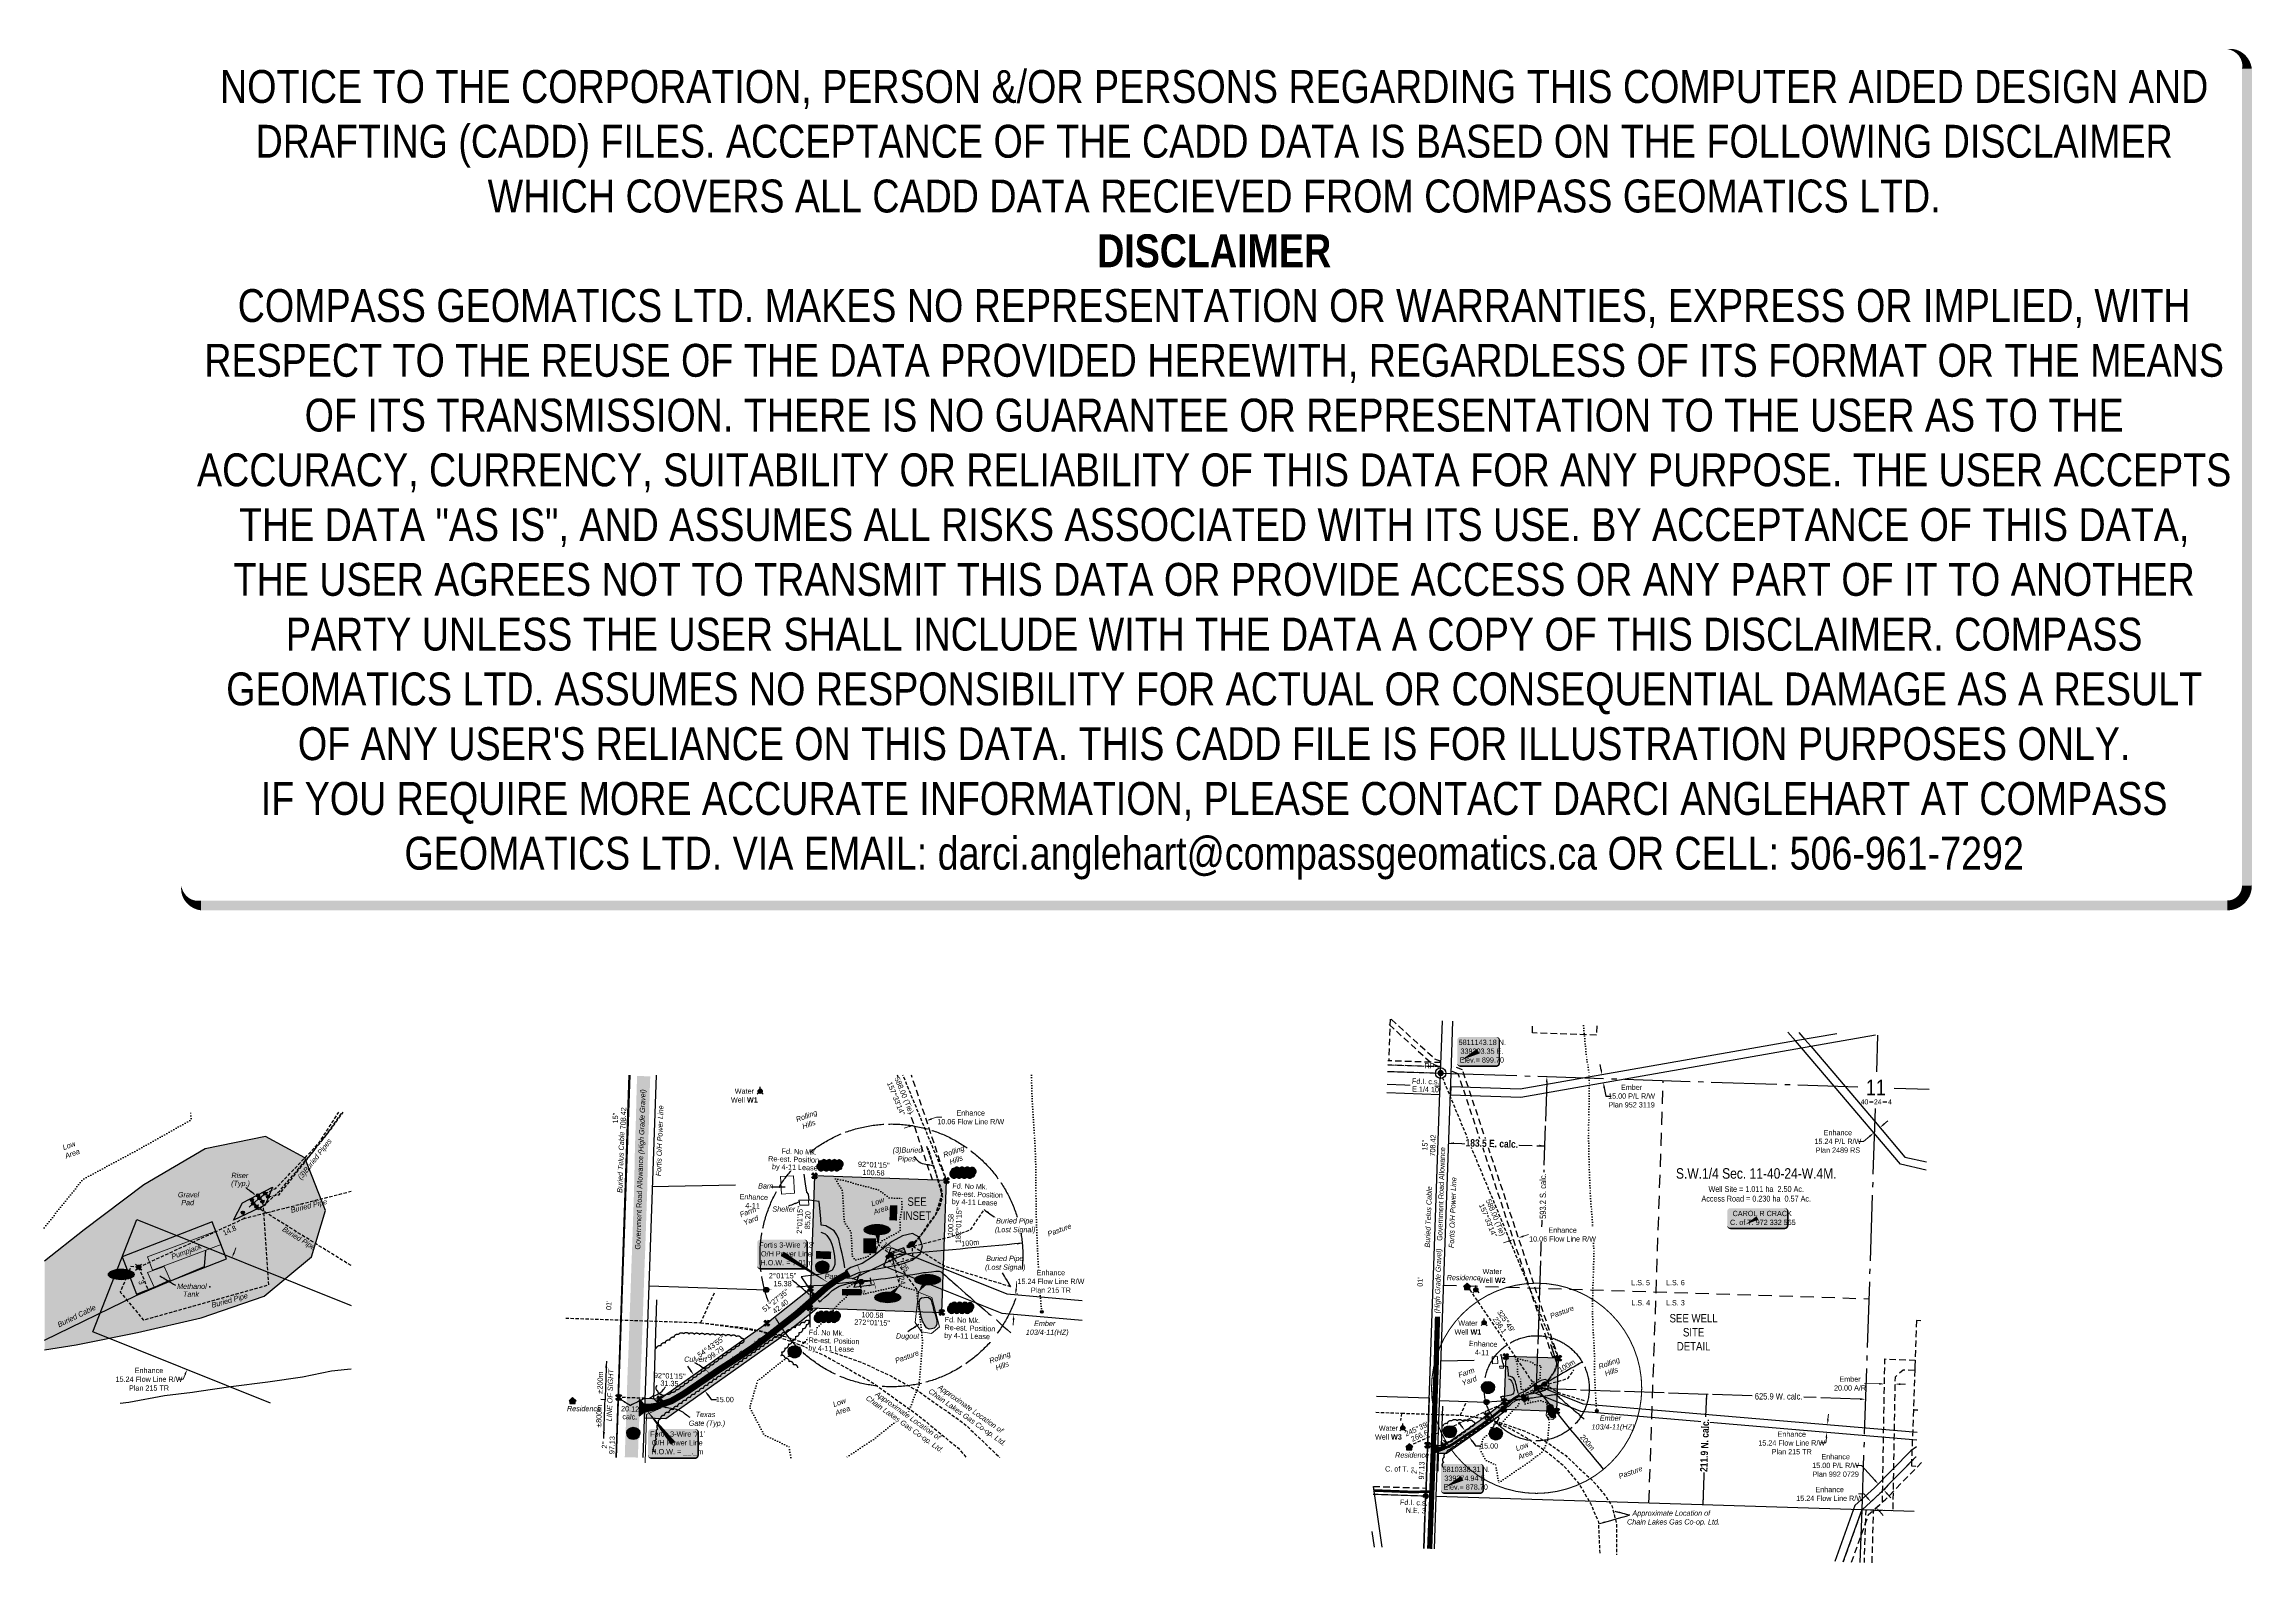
# Model space of a CAD drawing. Extents: x 336647 to 340847, y 5810211 to 5813101.
import ezdxf
from ezdxf.enums import TextEntityAlignment as Align

# ---------------------------------------------------------------- set-up
doc = ezdxf.new("R2010")
doc.units = 0
doc.header["$LTSCALE"] = 5
doc.header["$PDSIZE"] = 0.5
for name, pattern in [('0', [1, 1, 0]), ('foc-ACCESSROAD', [3.75, 2.5, -1.25]), ('foc-BUFFER', [16.75, 15, -1.75]), ('foc-COORDS', [16.75, 15, -1.75]), ('foc-DOT', [1, 0.2, -0.8]), ('foc-FLOWLINE', [3.75, 2.5, -1.25]), ('foc-LSD', [8, 5, -3]), ('foc-QUARTERLINE', [33, 25, -3, 2, -3]), ('foc-TIELINE', [1.875, 1.25, -0.625]), ('foc-TOPO', [1, 0.2, -0.8]), ('foc-TRAV', [1.875, 1.25, -0.625]), ('UG_PIPE', [1.875, 1.25, -0.625])]:
    doc.linetypes.add(name, pattern=pattern)
doc.layers.get('Defpoints').update_dxf_attribs({"color": 9})
for name, color, linetype in [('10', 1, 'Continuous'), ('35', 37, 'Continuous'), ('9', 3, 'Continuous'), ('ABADATA-DRILL', 8, 'foc-DOT'), ('ABADATA-DRILL-T', 8, 'Continuous'), ('AS-CABLE', 224, 'foc-CABLE'), ('AS-FENCE', 48, 'foc-FENCE'), ('AS-OWNER', 7, 'Continuous'), ('AS-PIPE-AG', 44, 'Continuous'), ('AS-PIPE-UG', 44, 'UG_PIPE'), ('AS-PIPE-UG-T', 44, 'Continuous'), ('AS-POWER', 104, 'foc-POWER'), ('AS-POWER-EXISTING-ANC', 72, 'Continuous'), ('AS-POWER-EXISTING-PP', 72, 'Continuous'), ('AS-POWER-T', 104, 'Continuous'), ('AS-RESIDENCE', 14, 'Continuous'), ('AS-ROADS', 254, 'Continuous'), ('AS-SYMBOL', 7, 'Continuous'), ('AS-TELEPHONE-T', 224, 'Continuous'), ('AS-TELUS', 224, 'foc-TEL'), ('AUX-BUFFER', 7, 'foc-BUFFER'), ('C-AR', 13, 'foc-ACCESSROAD'), ('C-FLOWLINE', 13, 'foc-FLOWLINE'), ('C-RW', 13, 'Continuous'), ('C-SYMBOL', 7, 'Continuous'), ('C-WS', 13, 'foc-ACCESSROAD'), ('C-WS-S', 13, 'Continuous'), ('DETAIL-HZ-Existing', 8, 'foc-DOT'), ('DETAIL-T', 7, 'Continuous'), ('F-AR', 190, 'foc-ACCESSROAD'), ('F-RW', 190, 'Continuous'), ('F-WS', 190, 'foc-ACCESSROAD'), ('F-WS-S', 190, 'Continuous'), ('L-AREAREQUIRED', 7, 'Continuous'), ('L-BD', 7, 'Continuous'), ('L-DETAIL-T', 3, 'Continuous'), ('L-MON', 1, 'Continuous'), ('L-QSEC', 8, 'foc-QUARTERLINE'), ('L-ROAD-T', 7, 'Continuous'), ('L-SEC', 7, 'Continuous'), ('L-SECLBL', 7, 'Continuous'), ('L-SECTION-LSD', 7, 'foc-LSD'), ('L-TIE', 7, 'foc-TIELINE'), ('L-TITLEDB', 4, 'Continuous'), ('L-TITLEDB-T', 4, 'Continuous'), ('locations_5e26a1a6-cc58-4', 7, 'Continuous'), ('P-CROSSINGS', 250, 'Continuous'), ('P-ELEVATION', 7, 'Continuous'), ('P-OFFSETS', 7, 'foc-COORDS'), ('P-PROPOSED', 10, 'Continuous'), ('P-PROPOSED-H', 21, 'Continuous'), ('P-TRAV', 4, 'foc-TRAV'), ('P-TXT', 4, 'Continuous'), ('T-BUSH', 110, '0'), ('T-LOW-AREA', 48, 'foc-TOPO'), ('T-TIE', 201, 'foc-TIELINE'), ('T-WATER', 160, 'Continuous'), ('T-WATER-H', 133, 'Continuous')]:
    doc.layers.add(name, color=color, linetype=linetype)
for name, color, linetype, lineweight in [('AS-GENERAL', 48, 'Continuous', 18), ('C-FLOWLINE-T', 13, 'Continuous', 9), ('C-RW-T', 13, 'Continuous', 9), ('C-WS-T', 13, 'Continuous', 9), ('F-AR-T', 190, 'Continuous', 9), ('T-TEXT', 48, 'Continuous', 18), ('T-TIE-T', 201, 'Continuous', 18)]:
    doc.layers.add(name, color=color, linetype=linetype, lineweight=lineweight)
doc.layers.add('DISCLAIMER', color=7, linetype='Continuous', plot=False)
doc.styles.add('100L', font='ARIALN.TTF', dxfattribs={"height": 11})
doc.styles.add('175L', font='ARIALN.TTF', dxfattribs={"height": 20})
doc.styles.add('80', font='ARIALN.TTF', dxfattribs={"height": 10})
doc.styles.add('80CG', font='ARIALN.TTF', dxfattribs={"height": 10})
doc.styles.add('80L', font='ARIALN.TTF', dxfattribs={"height": 10})
doc.styles.add('80LS', font='ARIALNI.TTF', dxfattribs={"height": 10})
doc.styles.add('BOLD', font='ARIALNB.TTF')
doc.styles.add('Crossing', font='ARIALN.TTF', dxfattribs={"height": 10})
doc.styles.add('foc-LtypeFont', font='ARIALN.TTF', dxfattribs={"height": 7.35})
doc.styles.add('SIMPLEX', font='ARIALN.TTF')
doc.linetypes.add('foc-CABLE', pattern='A,2,-1,["C",foc-LtypeFont,S=0.2,R=0,X=-0.625,Y=-0.75],-1.24,8', length=12.24)
doc.linetypes.add('foc-FENCE', pattern='A,10,-1,["X",foc-LtypeFont,S=0.2,R=0,X=-0.625,Y=-0.75],-1.24', length=12.24)
doc.linetypes.add('foc-POWER', pattern='A,6,-1,["P",foc-LtypeFont,S=0.2,R=0,X=-0.625,Y=-0.75],-1.24,4', length=12.24)
doc.linetypes.add('foc-POWER-NOLINE', pattern='A,0,-4,["P",foc-LtypeFont,S=0.2,R=0,X=-0.625,Y=-0.75],-8.24', length=12.24)
doc.linetypes.add('foc-TEL', pattern='A,2,-1,["T",foc-LtypeFont,S=0.2,R=0,X=-0.425,Y=-0.75],-1.24,8', length=12.24)
doc.linetypes.add('foc-TEL-NOLINE', pattern='A,0,-2,["T",foc-LtypeFont,S=0.2,R=0,X=-0.425,Y=-0.75],-10.24', length=12.24)
doc.dimstyles.new('CG2011', dxfattribs={"dimscale": 5, "dimtxt": 9, "dimasz": 2, "dimexe": 0.2, "dimexo": 0.0625, "dimgap": 0.5, "dimtad": 0, "dimtih": 1, "dimtoh": 1, "dimzin": 0, "dimdsep": 46, "dimtxsty": '80CG', "dimcen": 0.1, "dimse1": 1, "dimse2": 1, "dimclrd": 256, "dimclrt": 256, "dimaunit": 1, "dimadec": 4, "dimazin": 0, "dimtfac": 0.06, "dimtofl": 0, "dimtmove": 0, "dimatfit": 1, "dimfxl": 0.2, "dimtolj": 1, "dimtzin": 0, "dimlwd": -1, "dimarcsym": 0})
doc.dimstyles.new('COMPASS', dxfattribs={"dimscale": 5, "dimtxt": 10, "dimasz": 2.5, "dimexe": 0.2, "dimexo": 0.0625, "dimgap": 0.5, "dimtad": 0, "dimtih": 1, "dimtoh": 1, "dimzin": 0, "dimdsep": 46, "dimtxsty": '80', "dimcen": 0.1, "dimse1": 1, "dimse2": 1, "dimclrd": 256, "dimclrt": 256, "dimaunit": 1, "dimadec": 4, "dimazin": 0, "dimtfac": 0.06, "dimtofl": 0, "dimtmove": 0, "dimatfit": 1, "dimfxl": 0.2, "dimtolj": 1, "dimtzin": 0, "dimlwd": -1, "dimarcsym": 0})
doc.dimstyles.new('Compass 5 000', dxfattribs={"dimscale": 5, "dimtxt": 9, "dimasz": 2, "dimexe": 0.2, "dimexo": 0.0625, "dimgap": 0.5, "dimtad": 0, "dimtih": 1, "dimtoh": 1, "dimzin": 0, "dimdsep": 46, "dimtxsty": '80CG', "dimcen": 0.1, "dimse1": 1, "dimse2": 1, "dimclrd": 256, "dimclrt": 256, "dimaunit": 1, "dimadec": 4, "dimazin": 0, "dimtfac": 0.06, "dimtofl": 0, "dimtmove": 0, "dimatfit": 1, "dimfxl": 0.2, "dimtolj": 1, "dimtzin": 0, "dimlwd": -1, "dimarcsym": 0})

# ---------------------------------------------------------------- blocks, each defined once
blk = doc.blocks.new('L-SECLBL')
at = {"layer": '9', "color": 7}
for p, q in [((-5.1, -27.8), (-12.3, -27.8)), ((20.7, -27.8), (13.5, -27.8))]:
    blk.add_line(p, q, dxfattribs=at)
at = {"layer": '10', "color": 2, "style": 'SIMPLEX'}
blk.add_attdef('SEC', text='', height=30, dxfattribs=at).set_placement((0, 0), align=Align.MIDDLE)
at = {"layer": '10', "color": 5, "style": '80L'}
blk.add_attdef('TWP', text='', height=9.5, dxfattribs=at).set_placement((-14.4, -27.4), align=Align.MIDDLE_RIGHT)
blk.add_attdef('RGE', text='', height=9.5, dxfattribs=at).set_placement((3.6, -27.4), align=Align.MIDDLE_CENTER)
blk.add_attdef('MER', text='', height=9.5, dxfattribs=at).set_placement((23.2, -27.4), align=Align.MIDDLE_LEFT)
blk = doc.blocks.new('*D529')
at = {"layer": 'C-FLOWLINE-T', "transparency": 16777216}
for p, q in [((340040.2, 5810484.6), (340041, 5810494.6)), ((340037.2, 5810449.5), (340036.3, 5810439.5)), ((340036.3, 5810439.5), (340026.3, 5810439.5))]:
    blk.add_line(p, q, dxfattribs=at)
for points in [[(340035.5, 5810449.6), (340038.8, 5810449.3), (340038, 5810459.4)], [(340038.5, 5810484.7), (340041.8, 5810484.4), (340039.3, 5810474.6)]]:
    blk.add_solid(points, dxfattribs=at)
at = {"layer": 'Defpoints', "color": 0, "transparency": 16777216}
for p in [(339751.8, 5810499.1), (339750.5, 5810483.9), (340039.3, 5810474.6)]:
    blk.add_point(p, dxfattribs=at)
at = {"layer": 'C-FLOWLINE-T', "transparency": 16777216, "insert": (339971.3, 5810439.5), "char_height": 10, "attachment_point": 5, "style": '80CG'}
blk.add_mtext('\\A1;Enhance\\P15.24 Flow Line R/W\\PPlan 215 TR', dxfattribs=at)
blk = doc.blocks.new('*D544')
at = {"layer": 'C-RW-T', "transparency": 16777216}
for p, q in [((340146.7, 5811046), (340154.3, 5811052.5)), ((340108.1, 5811013.2), (340098.1, 5811013.2)), ((340119.9, 5811023.2), (340108.1, 5811013.2))]:
    blk.add_line(p, q, dxfattribs=at)
for points in [[(340145.6, 5811047.3), (340147.8, 5811044.7), (340139.1, 5811039.5)], [(340118.8, 5811024.5), (340121, 5811021.9), (340127.5, 5811029.7)]]:
    blk.add_solid(points, dxfattribs=at)
at = {"layer": 'Defpoints', "color": 0, "transparency": 16777216}
for p in [(340106.5, 5811077.8), (340094.9, 5811068), (340127.5, 5811029.7)]:
    blk.add_point(p, dxfattribs=at)
at = {"layer": 'C-RW-T', "transparency": 16777216, "insert": (340059, 5811013.2), "char_height": 10, "attachment_point": 5, "style": '80CG'}
blk.add_mtext('\\A1;Enhance\\P15.24 P/L R/W\\PPlan 2489 RS', dxfattribs=at)
blk = doc.blocks.new('*U516')
h = blk.add_hatch(color=59)
edge = h.paths.add_edge_path()
edge.add_line((-51.5, -20), (51.5, -20))
edge.add_arc((51.5, -14), 6, 270, 360)
edge.add_line((57.5, -14), (57.5, 12.5))
edge.add_arc((51.5, 12.5), 6, 0, 90)
edge.add_line((51.5, 18.5), (-51.5, 18.5))
edge.add_arc((-51.5, 12.5), 6, 90, 180)
edge.add_line((-57.5, 12.5), (-57.5, -14))
edge.add_arc((-51.5, -14), 6, 180, 270)
at = {"color": 1, "flags": 128}
blk.add_lwpolyline([(-51.5, -20, 3, 3, 0), (51.5, -20, 3, 3, 0.414214), (57.5, -14, 3, 3, 0), (57.5, 12.5, 3, 0, 0.414214), (51.5, 18.5, 0, 0, 0), (-51.5, 18.5, 0, 0, 0.414214), (-57.5, 12.5, 0, 0, 0), (-57.5, -14, 0, 3, 0.414214)], format="xyseb", close=True, dxfattribs=at)
blk.add_lwpolyline([(-23.2, -12.7, 0, 7.5, 0), (0, 0, 0, 0, 0)], format="xyseb", dxfattribs=at)
at = {"color": 1, "style": '80'}
blk.add_attdef('ENTER_TEXT_001', (-36, -5), '', height=10, dxfattribs=at)
blk = doc.blocks.new('*D564')
at = {"layer": 'Defpoints', "color": 0, "transparency": 16777216}
for p in [(339479.9, 5811116.8), (339613, 5811125), (339482.5, 5811102.1)]:
    blk.add_point(p, dxfattribs=at)
at = {"layer": 'F-WS-S', "transparency": 16777216}
for p, q in [((339608.7, 5811149.5), (339607, 5811159.4)), ((339614.7, 5811115.1), (339617.5, 5811099.4)), ((339617.5, 5811099.4), (339627.5, 5811099.4))]:
    blk.add_line(p, q, dxfattribs=at)
for points in [[(339610.4, 5811149.8), (339607.1, 5811149.2), (339610.4, 5811139.7)], [(339616.4, 5811115.4), (339613.1, 5811114.8), (339613, 5811125)]]:
    blk.add_solid(points, dxfattribs=at)
at = {"layer": 'F-WS-S', "transparency": 16777216, "insert": (339666.6, 5811099.4), "char_height": 10, "attachment_point": 5, "style": '80CG'}
blk.add_mtext('\\A1;Ember\\P15.00 P/L R/W\\PPlan 952 3119', dxfattribs=at)
blk = doc.blocks.new('GAS')
h = blk.add_hatch(color=255)
h.dxf.hatch_style = 1
edge = h.paths.add_edge_path()
edge.add_arc((0, 0), 0.9, 0, 360)
for p, q in [((-0.8, 0), (-1.6, 0)), ((-0.6, 0.6), (-1.1, 1.1)), ((0, 0.8), (0, 1.6)), ((0.6, 0.6), (1.1, 1.1)), ((1.6, 0), (0.8, 0)), ((-0.6, -0.6), (-1.1, -1.1)), ((0, -0.8), (0, -1.6)), ((1.1, -1.1), (0.6, -0.6))]:
    blk.add_line(p, q)
blk.add_circle((0, 0), 0.8)
blk = doc.blocks.new('*D578')
at = {"layer": 'C-RW-T', "transparency": 16777216}
for p, q in [((340103.9, 5810396.7), (340093.9, 5810396.7)), ((340129.5, 5810368.5), (340103.9, 5810396.7)), ((340153.1, 5810342.5), (340159.8, 5810335.1))]:
    blk.add_line(p, q, dxfattribs=at)
for points in [[(340130.7, 5810369.6), (340128.3, 5810367.4), (340136.2, 5810361.1)], [(340154.3, 5810343.7), (340151.9, 5810341.4), (340146.4, 5810350)]]:
    blk.add_solid(points, dxfattribs=at)
at = {"layer": 'Defpoints', "color": 0, "transparency": 16777216}
for p in [(340136.2, 5810361.1), (340119.6, 5810346), (340129.7, 5810334.9)]:
    blk.add_point(p, dxfattribs=at)
at = {"layer": 'C-RW-T', "transparency": 16777216, "insert": (340054.8, 5810396.7), "char_height": 10, "attachment_point": 5, "style": '80CG'}
blk.add_mtext('\\A1;Enhance\\P15.00 P/L R/W\\PPlan 992 0729', dxfattribs=at)
blk = doc.blocks.new('*D579')
at = {"layer": 'Defpoints', "color": 0, "transparency": 16777216}
for p in [(340147.3, 5810533.8), (340147.6, 5810551.8), (340167.3, 5810533.5)]:
    blk.add_point(p, dxfattribs=at)
at = {"layer": 'F-AR-T', "transparency": 16777216}
for p, q in [((340137.6, 5810552), (340109.9, 5810552.5)), ((340177.6, 5810551.3), (340187.6, 5810551.2))]:
    blk.add_line(p, q, dxfattribs=at)
for points in [[(340137.6, 5810553.7), (340137.6, 5810550.3), (340147.6, 5810551.8)], [(340177.6, 5810553), (340177.6, 5810549.7), (340167.6, 5810551.5)]]:
    blk.add_solid(points, dxfattribs=at)
at = {"layer": 'F-AR-T', "transparency": 16777216, "insert": (340082.2, 5810552.5), "char_height": 10, "attachment_point": 5, "style": '80CG'}
blk.add_mtext('\\A1;Ember\\P20.00 A/R', dxfattribs=at)
blk = doc.blocks.new('fdia')
at = {"color": 255, "const_width": 1}
blk.add_lwpolyline([(-0.5, 0, 1), (0.5, 0, 1)], format="xyb", close=True, dxfattribs=at)
blk = doc.blocks.new('Fdiaa')
blk.add_blockref('fdia', (0, 0))
blk = doc.blocks.new('fdib')
at = {"color": 1, "const_width": 1.6}
blk.add_lwpolyline([(-0.4, 0, 1), (0.4, 0, 1)], format="xyb", close=True, dxfattribs=at)
at = {"color": 1}
blk.add_circle((0, 0), 0.8, dxfattribs=at)
blk = doc.blocks.new('Fdibb')
blk.add_blockref('fdib', (0, 0))
blk = doc.blocks.new('fdicc')
for name in ['Fdibb', 'Fdiaa']:
    blk.add_blockref(name, (0, 0))
blk = doc.blocks.new('FDI')
blk.add_blockref('fdicc', (0, 0))
blk = doc.blocks.new('TRIA')
blk.add_hatch(color=255).paths.add_polyline_path([(0, 1.5), (-1.5, -0.9), (1.4, -0.9)])
blk = doc.blocks.new('TRIAA')
blk.add_blockref('TRIA', (0, 0))
blk = doc.blocks.new('TRIB')
at = {"color": 1}
blk.add_lwpolyline([(-1.1, -0.7), (0, 1.1), (1, -0.7)], close=True, dxfattribs=at)
blk = doc.blocks.new('TRIBB')
blk.add_blockref('TRIB', (0, 0))
blk = doc.blocks.new('TRICC')
for name in ['TRIAA', 'TRIBB']:
    blk.add_blockref(name, (0, 0))
blk = doc.blocks.new('plspike')
blk.add_blockref('TRICC', (0, 0))
blk = doc.blocks.new('RISER')
h = blk.add_hatch(color=255)
h.dxf.hatch_style = 1
edge = h.paths.add_edge_path()
edge.add_arc((0, 0), 0.7, 0, 360)
blk.add_hatch(color=48).paths.add_polyline_path([(0.58, -0.15), (-0.58, -0.15, 0.774597)])
at = {"color": 48}
blk.add_line((-0.58, -0.15), (0.58, -0.15), dxfattribs=at)
blk.add_circle((0, 0), 0.6, dxfattribs=at)
blk = doc.blocks.new('POWERPOLE')
h = blk.add_hatch(color=255)
edge = h.paths.add_edge_path()
edge.add_arc((0, 0), 0.96, 0, 360)
at = {"linetype": 'Continuous'}
for p, q in [((0.68, -0.68), (-0.68, 0.68)), ((-0.68, -0.68), (0.68, 0.68))]:
    blk.add_line(p, q, dxfattribs=at)
blk.add_circle((0, 0), 0.96, dxfattribs=at)
blk = doc.blocks.new('res_occ')
for points in [[(0.1, 0.89), (-1.26, -0.37), (1.46, -0.37)], [(-0.9, -1.43), (1.1, -1.43), (1.1, -0.37), (-0.9, -0.37)]]:
    blk.add_hatch(color=14).paths.add_polyline_path(points)
at = {"color": 14}
for points in [[(0.1, 0.89), (-1.26, -0.37), (1.46, -0.37)], [(-0.9, -1.43), (1.1, -1.43), (1.1, -0.37), (-0.9, -0.37)]]:
    blk.add_lwpolyline(points, close=True, dxfattribs=at)
blk = doc.blocks.new('WC')
at = {"layer": 'L-MON'}
h = blk.add_hatch(color=255, dxfattribs=at)
h.dxf.hatch_style = 1
edge = h.paths.add_edge_path()
edge.add_arc((0, 0), 0.9, 0, 360)
at = {"layer": 'L-MON', "color": 240, "flags": 128}
for points in [[(-0.62, 0.5), (-1.23, 1.12)], [(0.52, 0.61), (1.13, 1.21)], [(-1.18, -1.18), (-0.56, -0.57)], [(1.16, -1.18), (0.56, -0.57)]]:
    blk.add_lwpolyline(points, dxfattribs=at)
at = {"layer": 'L-MON', "color": 240}
for radius in [0.8, 0.373]:
    blk.add_circle((0, 0), radius, dxfattribs=at)
blk = doc.blocks.new('TEMP')
h = blk.add_hatch(color=255)
h.dxf.hatch_style = 1
h.paths.add_polyline_path([(0, 0.25), (-0.67, 1.15), (-0.67, 0.67), (-1.15, 0.67), (-0.25, 0), (-1.15, -0.67), (-0.67, -0.67), (-0.67, -1.15), (0, -0.25), (0.67, -1.15), (0.67, -0.67), (1.15, -0.67), (0.25, 0), (1.15, 0.67), (0.67, 0.67), (0.67, 1.15)])
h.paths.add_polyline_path([(0.57, 0.85), (0.57, 0.57), (0.85, 0.57), (0.08, 0), (0.85, -0.57), (0.57, -0.57), (0.57, -0.85), (0, -0.08), (-0.57, -0.85), (-0.57, -0.57), (-0.85, -0.57), (-0.08, 0), (-0.85, 0.57), (-0.57, 0.57), (-0.57, 0.85), (0, 0.08)], flags=16)
h = blk.add_hatch(color=1)
h.dxf.hatch_style = 1
h.paths.add_polyline_path([(0, 0.08), (-0.57, 0.85), (-0.57, 0.57), (-0.85, 0.57), (-0.08, 0), (-0.85, -0.57), (-0.57, -0.57), (-0.57, -0.85), (0, -0.08), (0.57, -0.85), (0.57, -0.57), (0.85, -0.57), (0.08, 0), (0.85, 0.57), (0.57, 0.57), (0.57, 0.85)])
at = {"color": 1}
for p, q in [((-0.08, 0), (0.08, 0)), ((0, 0.08), (0, -0.08))]:
    blk.add_line(p, q, dxfattribs=at)
at = {"color": 255, "flags": 128}
blk.add_lwpolyline([(-0.25, 0), (-1.15, 0.67), (-0.67, 0.67), (-0.67, 1.15), (0, 0.25), (0.67, 1.15), (0.67, 0.67), (1.15, 0.67), (0.25, 0), (1.15, -0.67), (0.67, -0.67), (0.67, -1.15), (0, -0.25), (-0.67, -1.15), (-0.67, -0.67), (-1.15, -0.67)], close=True, dxfattribs=at)
at = {"color": 1, "flags": 128}
blk.add_lwpolyline([(-0.08, 0), (-0.85, 0.57), (-0.57, 0.57), (-0.57, 0.85), (0, 0.08), (0.57, 0.85), (0.57, 0.57), (0.85, 0.57), (0.08, 0), (0.85, -0.57), (0.57, -0.57), (0.57, -0.85), (0, -0.08), (-0.57, -0.85), (-0.57, -0.57), (-0.85, -0.57)], close=True, dxfattribs=at)
blk = doc.blocks.new('*D603')
at = {"layer": 'Defpoints', "color": 0, "transparency": 16777216}
for p in [(339485.9, 5810543.5), (340111.5, 5810522.6), (340111.5, 5810522.6)]:
    blk.add_point(p, dxfattribs=at)
at = {"layer": 'P-OFFSETS', "transparency": 16777216}
for p, q in [((339485.9, 5810543.5), (339898.7, 5810529.7)), ((340101.5, 5810522.9), (339994.2, 5810526.5))]:
    blk.add_line(p, q, dxfattribs=at)
blk.add_solid([(340101.5, 5810524.6), (340101.4, 5810521.2), (340111.5, 5810522.6)], dxfattribs=at)
at = {"layer": 'P-OFFSETS', "transparency": 16777216, "insert": (339946.4, 5810528.1), "char_height": 10, "attachment_point": 5, "style": '80CG'}
blk.add_mtext('\\A1;{\\H1.2x;625.9 W. calc.}', dxfattribs=at)
blk = doc.blocks.new('_None')
blk = doc.blocks.new('*D604')
at = {"layer": 'Defpoints', "color": 0, "transparency": 16777216}
for p in [(339505.5, 5811136.5), (339505.5, 5811136.5), (339485.9, 5810543.5)]:
    blk.add_point(p, dxfattribs=at)
at = {"layer": 'P-OFFSETS', "transparency": 16777216}
for p, q in [((339505.2, 5811126.5), (339499.5, 5810954.9)), ((339485.9, 5810543.5), (339496.5, 5810863.3))]:
    blk.add_line(p, q, dxfattribs=at)
blk.add_solid([(339503.5, 5811126.5), (339506.8, 5811126.4), (339505.5, 5811136.5)], dxfattribs=at)
at = {"layer": 'P-OFFSETS', "transparency": 16777216, "insert": (339498, 5810909.1), "char_height": 10, "attachment_point": 5, "rotation": 90, "style": '80CG'}
blk.add_mtext('\\A1;{\\H1.2x;593.2 S. calc.}', dxfattribs=at)
blk = doc.blocks.new('WAT')
h = blk.add_hatch(color=255)
h.dxf.hatch_style = 1
edge = h.paths.add_edge_path()
edge.add_arc((0, 0), 0.9, 0, 360)
at = {"color": 170}
for p, q in [((0, 0.82), (0, 1.63)), ((-0.58, -0.58), (-1.15, -1.15)), ((0.58, -0.58), (1.15, -1.15))]:
    blk.add_line(p, q, dxfattribs=at)
blk.add_circle((0, 0), 0.8, dxfattribs=at)
blk = doc.blocks.new('*U606')
at = {"layer": '35', "color": 3}
blk.add_circle((0, 0), 10, dxfattribs=at)
at = {"layer": '35', "color": 3, "style": '80'}
blk.add_attdef('RP_001', (-30.8, 9), '', height=10, dxfattribs=at)
blk = doc.blocks.new('*U605')
h = blk.add_hatch(color=254)
edge = h.paths.add_edge_path()
edge.add_line((-34, -28.5), (34, -28.5))
edge.add_arc((34, -22.5), 6, 270, 360)
edge.add_line((40, -22.5), (40, 21))
edge.add_arc((34, 21), 6, 0, 90)
edge.add_line((34, 27), (-34, 27))
edge.add_arc((-34, 21), 6, 90, 180)
edge.add_line((-40, 21), (-40, -22.5))
edge.add_arc((-34, -22.5), 6, 180, 270)
at = {"color": 1, "flags": 128}
blk.add_lwpolyline([(-34, -28.5, 3, 3, 0), (34, -28.5, 3, 3, 0.414214), (40, -22.5, 3, 3, 0), (40, 21, 3, 0, 0.414214), (34, 27, 0, 0, 0), (-34, 27, 0, 0, 0.414214), (-40, 21, 0, 0, 0), (-40, -22.5, 0, 3, 0.414214)], format="xyseb", close=True, dxfattribs=at)
blk.add_lwpolyline([(-32.5, -17, 0, 10, 0), (0, 0, 5, 5, 0)], format="xyseb", dxfattribs=at)
at = {"color": 1, "style": '80'}
blk.add_attdef('ENTER_TEXT_001', (-36, -5), '', height=10, dxfattribs=at)
blk = doc.blocks.new('*U614')
at = {"color": 72}
blk.add_line((0.12, -1.09), (-0.12, 1.09), dxfattribs=at)
at = {"layer": 'AS-SYMBOL', "color": 72, "flags": 128}
blk.add_lwpolyline([(-1.43, -0.15), (0, 0)], dxfattribs=at)
blk = doc.blocks.new('BH-Existing')
at = {"layer": 'ABADATA-DRILL-T'}
h = blk.add_hatch(color=256, dxfattribs=at)
h.dxf.hatch_style = 1
edge = h.paths.add_edge_path()
edge.add_arc((0, 0), 0.5, 0, 360)
blk.add_circle((0, 0), 0.5, dxfattribs=at)
blk = doc.blocks.new('*U628')
at = {"color": 72}
blk.add_line((0.12, -1.09), (-0.12, 1.09), dxfattribs=at)
at = {"layer": 'AS-SYMBOL', "color": 72, "flags": 128}
blk.add_lwpolyline([(-3.58, -0.39), (0, 0)], dxfattribs=at)
blk = doc.blocks.new('*D627')
at = {"layer": 'C-FLOWLINE-T', "transparency": 16777216}
for p, q in [((338495.6, 5810731.6), (338496.9, 5810746.8)), ((338496.9, 5810746.8), (338506.9, 5810746.8)), ((338490.7, 5810673.7), (338489.8, 5810663.7))]:
    blk.add_line(p, q, dxfattribs=at)
for points in [[(338493.9, 5810731.8), (338497.3, 5810731.5), (338494.7, 5810721.6)], [(338489, 5810673.8), (338492.3, 5810673.5), (338491.5, 5810683.7)]]:
    blk.add_solid(points, dxfattribs=at)
at = {"layer": 'Defpoints', "color": 0, "transparency": 16777216}
for p in [(338491.5, 5810683.7), (338514.1, 5810681.7)]:
    blk.add_point(p, dxfattribs=at)
at = {"layer": 'C-FLOWLINE-T', "transparency": 16777216, "insert": (338561.9, 5810746.8), "char_height": 10, "attachment_point": 5, "style": '80CG', "bg_fill": 3, "box_fill_scale": 1.1, "bg_fill_color": 256, "bg_fill_true_color": 13158600, "bg_fill_transparency": 0}
blk.add_mtext('\\A1;Enhance\\P15.24 Flow Line R/W\\PPlan 215 TR', dxfattribs=at)
at = {"layer": 'Defpoints', "color": 0, "transparency": 16777216}
blk.add_point((338517.3, 5810719.7), dxfattribs=at)
blk = doc.blocks.new('*U632')
h = blk.add_hatch(color=255)
edge = h.paths.add_edge_path()
edge.add_line((-41.5, -28.5), (41.5, -28.5))
edge.add_arc((41.5, -22.5), 6, 270, 360)
edge.add_line((47.5, -22.5), (47.5, 21))
edge.add_arc((41.5, 21), 6, 0, 90)
edge.add_line((41.5, 27), (-41.5, 27))
edge.add_arc((-41.5, 21), 6, 90, 180)
edge.add_line((-47.5, 21), (-47.5, -22.5))
edge.add_arc((-41.5, -22.5), 6, 180, 270)
at = {"color": 104, "flags": 128}
blk.add_lwpolyline([(-41.5, -28.5, 3, 3, 0), (41.5, -28.5, 3, 3, 0.414214), (47.5, -22.5, 3, 3, 0), (47.5, 21, 3, 0, 0.414214), (41.5, 27, 0, 0, 0), (-41.5, 27, 0, 0, 0.414214), (-47.5, 21, 0, 0, 0), (-47.5, -22.5, 0, 3, 0.414214)], format="xyseb", close=True, dxfattribs=at)
at = {"color": 104, "style": '80'}
blk.add_attdef('ENTER_TEXT_001', (-26.9, -4.9), '', height=10, dxfattribs=at)
blk = doc.blocks.new('xing2')
h = blk.add_hatch(color=50)
h.dxf.hatch_style = 1
edge = h.paths.add_edge_path()
edge.add_ellipse((0, 0), major_axis=(-12.5, 0), ratio=0.816297, start_angle=0, end_angle=360)
h = blk.add_hatch(color=250)
h.dxf.hatch_style = 1
edge = h.paths.add_edge_path()
edge.add_ellipse((0, -2), major_axis=(-12.5, 0), ratio=0.816297, start_angle=0, end_angle=180)
edge.add_line((12.5, -2), (12.5, 0))
edge.add_ellipse((0, 0), major_axis=(-12.5, 0), ratio=0.816297, start_angle=0, end_angle=180, ccw=False)
edge.add_line((-12.5, 0), (-12.5, -2))
at = {"color": 250}
blk.add_ellipse((0, 0), major_axis=(-12.5, 0), ratio=0.816297, dxfattribs=at)
blk.add_ellipse((0, -2), major_axis=(-12.5, 0), ratio=0.816297, start_param=0, end_param=3.141593, dxfattribs=at)
at = {"color": 250, "style": 'Crossing'}
blk.add_attdef('CROSSING', text='', height=9, dxfattribs=at).set_placement((0.1, 0), align=Align.MIDDLE_CENTER)
at = {"color": 250, "style": 'Crossing', "flags": 1}
for tag, p in [('DESCRIPTION', (0.1, -25.8)), ('LOCATION', (0.1, -39.3)), ('OWNER', (0.1, -12.5)), ('DWG_REF', (0.1, -52.8))]:
    blk.add_attdef(tag, text='', height=9, dxfattribs=at).set_placement(p, align=Align.MIDDLE_CENTER)
blk = doc.blocks.new('*D633')
at = {"layer": 'C-FLOWLINE-T', "transparency": 16777216}
for p, q in [((337007.9, 5810801.4), (337011.6, 5810810.7)), ((336914.8, 5810570), (336911.1, 5810560.7)), ((336911.1, 5810560.7), (336901.1, 5810560.7))]:
    blk.add_line(p, q, dxfattribs=at)
for points in [[(337006.3, 5810802), (337009.4, 5810800.8), (337004.1, 5810792.1)], [(336913.3, 5810570.6), (336916.3, 5810569.4), (336918.5, 5810579.3)]]:
    blk.add_solid(points, dxfattribs=at)
at = {"layer": 'Defpoints', "color": 0, "transparency": 16777216}
for p in [(337004.1, 5810792.1), (337302.9, 5810672), (337217.3, 5810459.1)]:
    blk.add_point(p, dxfattribs=at)
at = {"layer": 'C-FLOWLINE-T', "transparency": 16777216, "insert": (336846.1, 5810560.7), "char_height": 10, "attachment_point": 5, "style": '80CG'}
blk.add_mtext('\\A1;Enhance\\P15.24 Flow Line R/W\\PPlan 215 TR', dxfattribs=at)
blk = doc.blocks.new('*U634')
at = {"layer": 'P-ELEVATION'}
h = blk.add_hatch(color=111, dxfattribs=at)
h.dxf.hatch_style = 1
edge = h.paths.add_edge_path()
edge.add_ellipse((0, 0), major_axis=(-24.4, 0), ratio=0.410256, start_angle=0, end_angle=360)
at = {"layer": 'P-ELEVATION', "color": 7, "flags": 128}
blk.add_lwpolyline([(0, 0, 12.5, 0, 0), (-17.5, -23.4, 0, 0, 0)], format="xyseb", dxfattribs=at)
at = {"layer": 'P-ELEVATION', "color": 7}
blk.add_ellipse((0, 0), major_axis=(-24.4, 0), ratio=0.410256, dxfattribs=at)
at = {"layer": 'P-ELEVATION', "style": '80'}
blk.add_attdef('ELEVATION', text='', height=10, dxfattribs=at).set_placement((0, 0), align=Align.MIDDLE_CENTER)
blk = doc.blocks.new('*U648')
at = {"layer": 'P-ELEVATION'}
h = blk.add_hatch(color=111, dxfattribs=at)
h.dxf.hatch_style = 1
edge = h.paths.add_edge_path()
edge.add_ellipse((0, 0), major_axis=(-24.4, 0), ratio=0.410256, start_angle=0, end_angle=360)
at = {"layer": 'P-ELEVATION', "color": 7, "flags": 128}
blk.add_lwpolyline([(0, 0, 12.5, 0, 0), (16, 2.8, 0, 0, 0)], format="xyseb", dxfattribs=at)
at = {"layer": 'P-ELEVATION', "color": 7}
blk.add_ellipse((0, 0), major_axis=(-24.4, 0), ratio=0.410256, dxfattribs=at)
at = {"layer": 'P-ELEVATION', "style": '80'}
blk.add_attdef('ELEVATION', text='', height=10, dxfattribs=at).set_placement((0, 0), align=Align.MIDDLE_CENTER)
blk = doc.blocks.new('*U635')
at = {"layer": 'P-ELEVATION'}
h = blk.add_hatch(color=111, dxfattribs=at)
h.dxf.hatch_style = 1
edge = h.paths.add_edge_path()
edge.add_arc((-17.4, -4.5), 6.1, 215, 325)
edge.add_arc((-7.4, -4.5), 6.1, 215, 325)
edge.add_arc((2.6, -4.5), 6.1, 215, 325)
edge.add_arc((12.7, -4.5), 6.1, 215, 325)
edge.add_arc((18.1, -3.7), 4.32, 263.4336, 373.4336)
edge.add_arc((18.8, 2.3), 6.1, 305, 415)
edge.add_arc((17.5, 4.4), 5.69, 30.6955, 140.6955)
edge.add_arc((8.1, 4.5), 6.1, 35, 145)
edge.add_arc((-1.9, 4.5), 6.1, 35, 145)
edge.add_arc((-11.9, 4.5), 6.1, 35, 145)
edge.add_arc((-18, 3.8), 4.33, 75.4261, 185.4261)
edge.add_arc((-18.4, -2.3), 6.96, 125, 235)
at = {"color": 240, "flags": 128}
blk.add_lwpolyline([(-22.4, -8, 0.520567), (-12.3, -8, 0.520567), (-2.4, -8, 0.520567), (7.6, -8, 0.520567), (17.6, -8, 0.520567), (22.4, -2.7, 0.520567), (22.4, 7.3, 0.520567), (13.1, 8, 0.520567), (3.1, 8, 0.520567), (-6.9, 8, 0.520567), (-16.9, 8, 0.520567), (-22.4, 3.4, 0.520567)], format="xyb", close=True, dxfattribs=at)
at = {"layer": 'P-ELEVATION', "color": 240, "flags": 128}
blk.add_lwpolyline([(0, 0, 12.5, 0, 0), (-13.7, -4.9, 0, 0, 0)], format="xyseb", dxfattribs=at)
at = {"layer": 'P-ELEVATION', "color": 240, "style": '80'}
blk.add_attdef('ELEVATION', text='', height=10, dxfattribs=at).set_placement((0, 0), align=Align.MIDDLE_CENTER)
blk = doc.blocks.new('*D638')
at = {"layer": 'C-FLOWLINE-T', "transparency": 16777216}
for p, q in [((340108.4, 5810342.5), (340098.4, 5810342.5)), ((340115.1, 5810335.1), (340108.4, 5810342.5)), ((340138.8, 5810309), (340145.5, 5810301.6))]:
    blk.add_line(p, q, dxfattribs=at)
for points in [[(340116.4, 5810336.2), (340113.9, 5810334), (340121.8, 5810327.7)], [(340140, 5810310.1), (340137.6, 5810307.9), (340132.1, 5810316.4)]]:
    blk.add_solid(points, dxfattribs=at)
at = {"layer": 'Defpoints', "color": 0, "transparency": 16777216}
for p in [(340121.8, 5810327.7), (340124.2, 5810329.8), (340134.4, 5810318.5)]:
    blk.add_point(p, dxfattribs=at)
at = {"layer": 'C-FLOWLINE-T', "transparency": 16777216, "insert": (340043.4, 5810342.5), "char_height": 10, "attachment_point": 5, "style": '80CG'}
blk.add_mtext('\\A1;Enhance\\P15.24 Flow Line R/W', dxfattribs=at)
blk = doc.blocks.new('*U647')
at = {"layer": 'P-ELEVATION'}
h = blk.add_hatch(color=111, dxfattribs=at)
h.dxf.hatch_style = 1
edge = h.paths.add_edge_path()
edge.add_ellipse((0, 0), major_axis=(-24.4, 0), ratio=0.410256, start_angle=0, end_angle=360)
at = {"layer": 'P-ELEVATION', "color": 7, "flags": 128}
blk.add_lwpolyline([(0, 0, 12.5, 0, 0), (22.7, 22.2, 0, 0, 0)], format="xyseb", dxfattribs=at)
at = {"layer": 'P-ELEVATION', "color": 7}
blk.add_ellipse((0, 0), major_axis=(-24.4, 0), ratio=0.410256, dxfattribs=at)
at = {"layer": 'P-ELEVATION', "style": '80'}
blk.add_attdef('ELEVATION', text='', height=10, dxfattribs=at).set_placement((0, 0), align=Align.MIDDLE_CENTER)
blk = doc.blocks.new('*U646')
at = {"layer": 'P-ELEVATION'}
h = blk.add_hatch(color=111, dxfattribs=at)
h.dxf.hatch_style = 1
edge = h.paths.add_edge_path()
edge.add_ellipse((0, 0), major_axis=(-24.4, 0), ratio=0.410256, start_angle=0, end_angle=360)
at = {"layer": 'P-ELEVATION', "color": 7, "flags": 128}
blk.add_lwpolyline([(0, 0, 12.5, 0, 0), (2.8, -29.2, 0, 0, 0)], format="xyseb", dxfattribs=at)
at = {"layer": 'P-ELEVATION', "color": 7}
blk.add_ellipse((0, 0), major_axis=(-24.4, 0), ratio=0.410256, dxfattribs=at)
at = {"layer": 'P-ELEVATION', "style": '80'}
blk.add_attdef('ELEVATION', text='', height=10, dxfattribs=at).set_placement((0, 0), align=Align.MIDDLE_CENTER)
blk = doc.blocks.new('*U649')
h = blk.add_hatch(color=255)
edge = h.paths.add_edge_path()
edge.add_line((-41.5, -28.5), (41.5, -28.5))
edge.add_arc((41.5, -22.5), 6, 270, 360)
edge.add_line((47.5, -22.5), (47.5, 21))
edge.add_arc((41.5, 21), 6, 0, 90)
edge.add_line((41.5, 27), (-41.5, 27))
edge.add_arc((-41.5, 21), 6, 90, 180)
edge.add_line((-47.5, 21), (-47.5, -22.5))
edge.add_arc((-41.5, -22.5), 6, 180, 270)
at = {"color": 104, "flags": 128}
blk.add_lwpolyline([(-41.5, -28.5, 3, 3, 0), (41.5, -28.5, 3, 3, 0.414214), (47.5, -22.5, 3, 3, 0), (47.5, 21, 3, 0, 0.414214), (41.5, 27, 0, 0, 0), (-41.5, 27, 0, 0, 0.414214), (-47.5, 21, 0, 0, 0), (-47.5, -22.5, 0, 3, 0.414214)], format="xyseb", close=True, dxfattribs=at)
at = {"color": 104, "style": '80'}
blk.add_attdef('ENTER_TEXT_001', (-26.9, -4.9), '', height=10, dxfattribs=at)
blk = doc.blocks.new('*D709')
at = {"layer": 'C-FLOWLINE-T', "transparency": 16777216}
for p, q in [((339432.3, 5810823.3), (339422.8, 5810820.2)), ((339460.8, 5810832.8), (339470.3, 5810836)), ((339470.3, 5810836), (339480.3, 5810836))]:
    blk.add_line(p, q, dxfattribs=at)
for points in [[(339431.7, 5810824.9), (339432.8, 5810821.7), (339441.8, 5810826.5)], [(339460.3, 5810834.4), (339461.3, 5810831.2), (339451.3, 5810829.7)]]:
    blk.add_solid(points, dxfattribs=at)
at = {"layer": 'Defpoints', "color": 0, "transparency": 16777216}
for p in [(339451.3, 5810829.7), (339449.9, 5810802.1), (339459.4, 5810805.3)]:
    blk.add_point(p, dxfattribs=at)
at = {"layer": 'C-FLOWLINE-T', "transparency": 16777216, "insert": (339535.3, 5810836), "char_height": 10, "attachment_point": 5, "style": '80CG', "bg_fill": 3, "box_fill_scale": 1.1, "bg_fill_color": 256, "bg_fill_true_color": 13158600, "bg_fill_transparency": 0}
blk.add_mtext('\\A1;Enhance\\P10.06 Flow Line R/W', dxfattribs=at)
blk = doc.blocks.new('*D710')
at = {"layer": 'Defpoints', "color": 0, "transparency": 16777216}
for p in [(339347.7, 5810461.3), (339356.4, 5810449), (339358.1, 5810450.2)]:
    blk.add_point(p, dxfattribs=at)
at = {"layer": 'P-TXT', "transparency": 16777216}
for p, q in [((339343.7, 5810470.7), (339337.9, 5810478.8)), ((339363.9, 5810442.1), (339369.7, 5810433.9)), ((339369.7, 5810433.9), (339379.7, 5810433.9))]:
    blk.add_line(p, q, dxfattribs=at)
for points in [[(339345, 5810471.6), (339342.3, 5810469.7), (339349.5, 5810462.5)], [(339365.3, 5810443), (339362.5, 5810441.1), (339358.1, 5810450.2)]]:
    blk.add_solid(points, dxfattribs=at)
at = {"layer": 'P-TXT', "transparency": 16777216, "insert": (339395.6, 5810433.9), "char_height": 10, "attachment_point": 5, "style": '80CG'}
blk.add_mtext('\\A1;15.00', dxfattribs=at)
blk = doc.blocks.new('*D711')
at = {"layer": 'Defpoints', "color": 0, "transparency": 16777216}
for p in [(337881.9, 5810568.7), (337903.6, 5810538.1), (337904, 5810538.4)]:
    blk.add_point(p, dxfattribs=at)
at = {"layer": 'P-TXT', "transparency": 16777216}
for p, q in [((337876.6, 5810577.2), (337870.9, 5810585.4)), ((337909.8, 5810530.3), (337915.6, 5810522.1)), ((337915.6, 5810522.1), (337925.6, 5810522.1))]:
    blk.add_line(p, q, dxfattribs=at)
for points in [[(337878, 5810578.2), (337875.3, 5810576.2), (337882.4, 5810569)], [(337911.2, 5810531.2), (337908.5, 5810529.3), (337904, 5810538.4)]]:
    blk.add_solid(points, dxfattribs=at)
at = {"layer": 'P-TXT', "transparency": 16777216, "insert": (337941.5, 5810522.1), "char_height": 10, "attachment_point": 5, "style": '80CG'}
blk.add_mtext('\\A1;15.00', dxfattribs=at)
blk = doc.blocks.new('*D712')
at = {"layer": 'C-FLOWLINE-T', "transparency": 16777216}
for p, q in [((338292.1, 5811041.6), (338282.6, 5811038.5)), ((338334.9, 5811055.9), (338344.4, 5811059)), ((338344.4, 5811059), (338354.4, 5811059))]:
    blk.add_line(p, q, dxfattribs=at)
for points in [[(338291.6, 5811043.2), (338292.6, 5811040), (338301.6, 5811044.8)], [(338334.4, 5811057.4), (338335.4, 5811054.3), (338325.4, 5811052.7)]]:
    blk.add_solid(points, dxfattribs=at)
at = {"layer": 'Defpoints', "color": 0, "transparency": 16777216}
for p in [(338325.4, 5811052.7), (338331.7, 5811033.8), (338307.9, 5811025.9)]:
    blk.add_point(p, dxfattribs=at)
at = {"layer": 'C-FLOWLINE-T', "transparency": 16777216, "insert": (338409.4, 5811059), "char_height": 10, "attachment_point": 5, "style": '80CG'}
blk.add_mtext('\\A1;Enhance\\P10.06 Flow Line R/W', dxfattribs=at)
blk = doc.blocks.new('Disclaimer_Legal')
at = {"layer": 'DISCLAIMER', "color": 254, "flags": 128}
blk.add_lwpolyline([(-3612.9, -1104.6, 37.5, 37.5, 0), (4096.1, -1104.6, 37.5, 37.5, 0.414214), (4171.1, -1029.6, 37.5, 37.5, 0), (4171.1, 2078.7, 37.5, 0, 0.414214), (4096.1, 2153.7, 0, 0, 0), (-3612.9, 2153.7, 0, 0, 0.414214), (-3687.9, 2078.7, 0, 0, 0), (-3687.9, -1029.6, 0, 37.5, 0.414214)], format="xyseb", close=True, dxfattribs=at)
at = {"layer": 'DISCLAIMER', "color": 254, "insert": (241.6, 533.9), "char_height": 125, "width": 7717.568, "attachment_point": 5, "style": '80'}
blk.add_mtext('NOTICE TO THE CORPORATION, PERSON &/OR PERSONS REGARDING THIS COMPUTER AIDED DESIGN AND DRAFTING (CADD) FILES. ACCEPTANCE OF THE CADD DATA IS BASED ON THE FOLLOWING DISCLAIMER WHICH COVERS ALL CADD DATA RECIEVED FROM COMPASS GEOMATICS LTD.\\P{\\fArial Narrow|b1|i0|c0|p34;DISCLAIMER}\\PCOMPASS GEOMATICS LTD. MAKES NO REPRESENTATION OR WARRANTIES, EXPRESS OR IMPLIED, WITH RESPECT TO THE REUSE OF THE DATA PROVIDED HEREWITH, REGARDLESS OF ITS FORMAT OR THE MEANS OF ITS TRANSMISSION. THERE IS NO GUARANTEE OR REPRESENTATION TO THE USER AS TO THE ACCURACY, CURRENCY, SUITABILITY OR RELIABILITY OF THIS DATA FOR ANY PURPOSE. THE USER ACCEPTS THE DATA "AS IS", AND ASSUMES ALL RISKS ASSOCIATED WITH ITS USE. BY ACCEPTANCE OF THIS DATA, THE USER AGREES NOT TO TRANSMIT THIS DATA OR PROVIDE ACCESS OR ANY PART OF IT TO ANOTHER PARTY UNLESS THE USER SHALL INCLUDE WITH THE DATA A COPY OF THIS DISCLAIMER. COMPASS GEOMATICS LTD. ASSUMES NO RESPONSIBILITY FOR ACTUAL OR CONSEQUENTIAL DAMAGE AS A RESULT OF ANY USER\'S RELIANCE ON THIS DATA. THIS CADD FILE IS FOR ILLUSTRATION PURPOSES ONLY.\\PIF YOU REQUIRE MORE ACCURATE INFORMATION, PLEASE CONTACT DARCI ANGLEHART AT COMPASS GEOMATICS LTD. VIA EMAIL: darci.anglehart@compassgeomatics.ca OR CELL: 506-961-7292', dxfattribs=at)

msp = doc.modelspace()

# ---------------------------------------------------------------- hatches: boundary and pattern name
at = {"layer": 'AS-ROADS'}
h = msp.add_hatch(color=256, dxfattribs=at)
h.dxf.hatch_style = 1
h.paths.add_polyline_path([(336836.186, 5810930.458), (336722.471, 5810845.198), (336647.429, 5810785.288), (336647.429, 5810616.774), (336707.261, 5810626.048), (336824.531, 5810649.598), (336945.221, 5810677.288), (337065.071, 5810718.613), (337155.431, 5810793.328), (337181.816, 5810881.723), (337142.846, 5810981.803), (337067.456, 5811022.543), (336952.856, 5810998.753)])
h = msp.add_hatch(color=256, dxfattribs=at)
h.dxf.hatch_style = 1
h.paths.add_polyline_path([(338178.191, 5810755.826), (338196.372, 5810763.825), (338216.657, 5810768.325), (338238.639, 5810771.732), (338258.184, 5810775.657), (338278.299, 5810780.272), (338298.274, 5810787.16), (338313.334, 5810799.612), (338317.732, 5810814.345), (338311.237, 5810831.025), (338298.672, 5810837.815), (338279.572, 5810833.85), (338260.127, 5810822.467), (338241.174, 5810808.257), (338222.677, 5810793.49), (338202.599, 5810781.105), (338181.149, 5810773.235), (338171.118, 5810766.713)])
h = msp.add_hatch(color=256, dxfattribs=at)
h.dxf.hatch_style = 1
h.paths.add_polyline_path([(339453.805, 5810527.331), (339461.077, 5810530.531), (339469.191, 5810532.331), (339477.984, 5810533.694), (339485.802, 5810535.264), (339493.848, 5810537.11), (339501.838, 5810539.865), (339507.862, 5810544.846), (339509.621, 5810550.739), (339507.023, 5810557.411), (339501.997, 5810560.127), (339494.357, 5810558.541), (339486.579, 5810553.988), (339478.998, 5810548.304), (339471.599, 5810542.397), (339463.568, 5810537.443), (339454.988, 5810534.295), (339450.976, 5810531.686)])
h = msp.add_hatch(color=256, dxfattribs=at)
h.dxf.hatch_style = 1
h.paths.add_polyline_path([(337810.572, 5810514.742), (337797.104, 5810512.827), (337787.657, 5810513.612), (337778.937, 5810522.642), (337778.734, 5810490.965), (337787.417, 5810497.932), (337814.017, 5810504.105)])
h = msp.add_hatch(color=256, dxfattribs=at)
h.dxf.hatch_style = 1
h.paths.add_polyline_path([(339306.757, 5810430.898), (339301.37, 5810430.132), (339297.591, 5810430.446), (339294.103, 5810434.058), (339294.022, 5810421.387), (339297.495, 5810424.174), (339308.135, 5810426.643)])
at = {"layer": 'P-PROPOSED-H'}
h = msp.add_hatch(color=256, dxfattribs=at)
h.dxf.hatch_style = 1
h.paths.add_polyline_path([(338363.261, 5810938.956), (338112.023, 5810947.823), (338103.155, 5810696.585), (338354.393, 5810687.718)])
h = msp.add_hatch(color=256, dxfattribs=at)
h.dxf.hatch_style = 1
h.paths.add_polyline_path([(337788.533, 5810486.949), (337789.855, 5810524.418), (337817.915, 5810523.427), (338021.561, 5810667.444), (338104.458, 5810733.478), (338103.155, 5810696.585), (338117.673, 5810696.073), (338044.083, 5810637.452), (337829.234, 5810485.513)])
h = msp.add_hatch(color=256, dxfattribs=at)
h.dxf.hatch_style = 1
h.paths.add_polyline_path([(339527.833, 5810600.583), (339427.338, 5810604.13), (339423.791, 5810503.635), (339524.286, 5810500.088)])
h = msp.add_hatch(color=256, dxfattribs=at)
h.dxf.hatch_style = 1
h.paths.add_polyline_path([(339297.942, 5810419.781), (339298.471, 5810434.768), (339309.694, 5810434.372), (339391.153, 5810491.979), (339424.311, 5810518.392), (339423.791, 5810503.635), (339429.598, 5810503.43), (339400.162, 5810479.982), (339314.222, 5810419.206)])
at = {"layer": 'T-WATER-H'}
h = msp.add_hatch(color=256, dxfattribs=at)
h.dxf.hatch_style = 1
h.paths.add_polyline_path([(338315.547, 5810715.683), (338320.787, 5810716.452), (338324.883, 5810716.647), (338328.783, 5810716.257), (338331.708, 5810714.308), (338333.853, 5810710.995), (338335.414, 5810706.318), (338337.169, 5810700.471), (338338.438, 5810693.623), (338339.728, 5810689.041), (338341.543, 5810684.411), (338343.214, 5810679.228), (338344.775, 5810671.822), (338345.057, 5810665.119), (338342.629, 5810660.713), (338339.706, 5810658.092), (338334.815, 5810656.564), (338330.152, 5810656.106), (338325.337, 5810658.474), (338322.659, 5810662.211), (338321.048, 5810665.353), (338319.227, 5810668.119), (338317.667, 5810671.432), (338315.522, 5810677.863), (338314.608, 5810683.524), (338313.305, 5810689.807), (338312.207, 5810697.353), (338311.621, 5810699.886), (338311.232, 5810705.928), (338312.402, 5810711.58), (338313.203, 5810713.715)])
h = msp.add_hatch(color=256, dxfattribs=at)
h.dxf.hatch_style = 1
h.paths.add_polyline_path([(339508.747, 5810511.274), (339510.843, 5810511.582), (339512.481, 5810511.66), (339514.042, 5810511.504), (339515.212, 5810510.724), (339516.07, 5810509.399), (339516.694, 5810507.528), (339517.396, 5810505.189), (339517.904, 5810502.45), (339518.419, 5810500.617), (339519.145, 5810498.765), (339519.814, 5810496.692), (339520.438, 5810493.73), (339520.551, 5810491.049), (339519.58, 5810489.286), (339518.411, 5810488.238), (339516.454, 5810487.627), (339514.589, 5810487.444), (339512.663, 5810488.391), (339511.592, 5810489.885), (339510.948, 5810491.142), (339510.219, 5810492.249), (339509.595, 5810493.574), (339508.737, 5810496.146), (339508.372, 5810498.411), (339507.85, 5810500.924), (339507.411, 5810503.942), (339507.177, 5810504.956), (339507.021, 5810507.372), (339507.489, 5810509.633), (339507.809, 5810510.487)])

# ---------------------------------------------------------------- linework, layer by layer
msp.add_line((337713.665, 5810521.723), (337705.788, 5810522.002))
at = {"layer": 'ABADATA-DRILL', "flags": 128}
for points in [[(339575.114, 5811233.921), (339580.774, 5811173.213), (339581.959, 5811166.311), (339583.134, 5811159.379), (339584.198, 5811152.45), (339585.059, 5811144.508), (339585.395, 5811138.854), (339585.63, 5811133.193), (339585.937, 5811124.499), (339586.009, 5811115.371), (339585.981, 5811106.267), (339586.016, 5811096.921), (339585.881, 5811087.581), (339585.629, 5811078.024), (339585.382, 5811068.317), (339585.115, 5811058.61), (339584.948, 5811048.881), (339584.756, 5811039.042), (339584.59, 5811029.362), (339584.68, 5811019.854), (339584.931, 5811010.381), (339585.115, 5811001.02), (339585.288, 5810991.599), (339585.524, 5810982.266), (339585.772, 5810973.033), (339586.028, 5810964.02), (339586.334, 5810955.005), (339586.694, 5810946.119), (339587.042, 5810937.163), (339587.436, 5810928.085), (339587.847, 5810918.917), (339588.255, 5810909.979), (339588.839, 5810901.195), (339589.514, 5810892.448), (339590.212, 5810883.811), (339590.959, 5810875.132), (339591.662, 5810866.314), (339592.192, 5810857.422), (339592.58, 5810848.485), (339592.903, 5810839.359), (339593.36, 5810830.38), (339593.994, 5810821.614), (339594.489, 5810812.863), (339594.694, 5810804.142), (339594.682, 5810795.498), (339594.539, 5810786.828), (339594.308, 5810777.921), (339594.009, 5810768.755), (339593.729, 5810759.28), (339593.416, 5810749.705), (339593.082, 5810740.381), (339592.849, 5810731.103), (339592.615, 5810721.796), (339592.342, 5810712.51), (339592.212, 5810703.339), (339592.229, 5810694.354), (339592.322, 5810685.556), (339592.516, 5810676.795), (339592.806, 5810668.221), (339593.149, 5810659.725), (339593.636, 5810651.355), (339594.221, 5810642.932), (339594.776, 5810634.479), (339595.277, 5810625.928), (339595.624, 5810617.262), (339595.806, 5810608.441), (339595.868, 5810599.615), (339595.93, 5810590.778), (339596.002, 5810581.961), (339596.146, 5810573.192), (339596.416, 5810564.298), (339596.799, 5810555.201), (339597.188, 5810546.273), (339597.621, 5810537.464), (339598.052, 5810529.546), (339598.556, 5810521.085), (339599.17, 5810513.221), (339599.61, 5810508.304), (339600.346, 5810500.526)], [(338524.747, 5811139.496), (338524.969, 5811129.486), (338525.694, 5811108.05), (338526.552, 5811086.811), (338527.769, 5811065.885), (338529.233, 5811044.826), (338530.619, 5811023.695), (338531.871, 5811002.317), (338532.74, 5810980.653), (338533.195, 5810958.601), (338533.35, 5810936.534), (338533.504, 5810914.442), (338533.684, 5810892.4), (338534.044, 5810870.476), (338534.719, 5810848.242), (338535.677, 5810825.499), (338536.649, 5810803.18), (338537.73, 5810781.158), (338538.81, 5810761.363), (338540.07, 5810740.21), (338541.604, 5810720.55), (338542.703, 5810708.257), (338544.545, 5810688.812)]]:
    msp.add_lwpolyline(points, dxfattribs=at)
at = {"layer": 'AS-CABLE', "flags": 128}
for points in [[(336647.429, 5810635.158), (336821.621, 5810720.248), (336951.986, 5810775.283), (336954.033, 5810806.352)], [(338188.537, 5810753.647), (338257.699, 5810787.432), (338279.427, 5810796.605)], [(338201.029, 5810745.972), (338186.047, 5810751.837)], [(339457.943, 5810526.46), (339485.608, 5810539.974), (339494.299, 5810543.643)], [(339462.94, 5810523.39), (339456.947, 5810525.736)]]:
    msp.add_lwpolyline(points, dxfattribs=at)
for points, const_width in [([(338188.587, 5810753.65), (338183.222, 5810751.797)], 2.5), ([(339457.963, 5810526.461), (339455.817, 5810525.72)], 1)]:
    msp.add_lwpolyline(points, dxfattribs=dict(at, const_width=const_width))
at = {"layer": 'AS-FENCE', "flags": 128}
for points in [[(338149.394, 5810842.935), (338141.644, 5810848.445), (338133.689, 5810852.365), (338125.159, 5810853.712), (338124.462, 5810865.975), (338122.744, 5810879.495), (338121.137, 5810898.73), (338101.884, 5810901.607), (338100.514, 5810913.137), (338097.319, 5810916.47), (338095.104, 5810932.635), (338092.229, 5810950.772)], [(337066.796, 5810891.848), (337007.171, 5810863.423), (337024.061, 5810896.393), (337081.196, 5810925.868), (337066.796, 5810891.848)], [(338124.397, 5810840.67), (338132.17, 5810837.61), (338135.821, 5810834.315), (338138.884, 5810829.489), (338142.417, 5810823.957), (338145.126, 5810817.483), (338147.128, 5810811.598), (338149.011, 5810801.786), (338150.482, 5810795.027), (338150.997, 5810785.254), (338150.851, 5810779.279), (338148.658, 5810773.891), (338145.595, 5810768.359), (338135.82, 5810763.415), (338120.196, 5810760.144), (338105.94, 5810758.003), (338094.86, 5810756.527), (338086.586, 5810755.346), (338108.607, 5810723.967)], [(338170.089, 5810772.727), (338168.464, 5810781.8), (338166.544, 5810790.785), (338164.632, 5810799.762), (338162.372, 5810809.185), (338160.429, 5810818.132), (338158.367, 5810826.912), (338154.912, 5810835.48), (338149.394, 5810842.935)], [(338257.842, 5810787.785), (338286.347, 5810799.077), (338281.842, 5810810.777), (338253.252, 5810799.64)], [(338298.562, 5810816.032), (338288.624, 5810811.295), (338291.439, 5810816.79), (338300.962, 5810821.702), (338298.562, 5810816.032)], [(338118.982, 5810711.257), (338121.817, 5810707.777), (338124.917, 5810710.585), (338132.117, 5810717), (338139.219, 5810723.427), (338145.932, 5810729.76), (338152.814, 5810734.155), (338156.169, 5810736.007), (338158.862, 5810737.6), (338164.849, 5810740), (338175.992, 5810742.777), (338185.069, 5810743.945), (338196.017, 5810745.887), (338206.009, 5810748.37), (338215.412, 5810748.745), (338229.664, 5810750.332), (338238.352, 5810751.672), (338247.412, 5810752.652), (338255.394, 5810753.582), (338266.659, 5810755.725), (338275.539, 5810756.792), (338277.594, 5810757.02), (338287.684, 5810758.497), (338299.412, 5810760.032), (338310.447, 5810761.642), (338319.602, 5810763.54), (338324.752, 5810764.017), (338329.284, 5810764.547), (338334.522, 5810765.147), (338342.929, 5810766.58), (338349.179, 5810766.16), (338352.967, 5810764.79), (338354.947, 5810763.052), (338361.772, 5810757.17), (338366.514, 5810753.015), (338372.579, 5810748.047), (338375.464, 5810745.44), (338383.599, 5810738.415), (338392.962, 5810729.497), (338398.704, 5810724.55), (338400.274, 5810723.395), (338408.317, 5810716.567), (338417.484, 5810708.282), (338425.879, 5810701.122), (338435.562, 5810692.862), (338443.194, 5810686.117), (338449.989, 5810680.692), (338452.597, 5810678.707), (338455.759, 5810676.21), (338464.684, 5810667.335), (338472.387, 5810660.162), (338478.729, 5810655.172), (338485.362, 5810649.272)], [(337813.997, 5810516.067), (337806.692, 5810523.392), (337812.292, 5810711.927)], [(336791.196, 5810515.215), (336807.791, 5810517.148), (336875.381, 5810530.003), (336928.661, 5810536.408), (336940.991, 5810537.773), (337001.531, 5810546.638), (337071.896, 5810555.848), (337138.106, 5810565.508), (337193.036, 5810576.893), (337223.936, 5810579.758), (337230.418, 5810580.516)], [(336791.196, 5810515.215), (336807.791, 5810517.148), (336875.381, 5810530.003), (336928.661, 5810536.408), (336940.991, 5810537.773), (337001.531, 5810546.638), (337071.896, 5810555.848), (337138.106, 5810565.508), (337193.036, 5810576.893), (337223.936, 5810579.758), (337230.418, 5810580.516)], [(339442.286, 5810562.175), (339439.186, 5810564.379), (339436.004, 5810565.947), (339432.592, 5810566.486), (339432.313, 5810571.391), (339431.626, 5810576.799), (339430.983, 5810584.493), (339423.282, 5810585.644), (339422.734, 5810590.256), (339421.456, 5810591.589), (339420.57, 5810598.055), (339419.42, 5810605.31)], [(339432.287, 5810561.269), (339435.397, 5810560.045), (339436.857, 5810558.727), (339438.082, 5810556.797), (339439.495, 5810554.584), (339440.579, 5810551.994), (339441.38, 5810549.64), (339442.133, 5810545.716), (339442.721, 5810543.012), (339442.927, 5810539.103), (339442.869, 5810536.713), (339441.991, 5810534.557), (339440.767, 5810532.345), (339436.856, 5810530.367), (339430.607, 5810529.059), (339424.904, 5810528.202), (339420.472, 5810527.612), (339417.163, 5810527.139), (339425.971, 5810514.588)], [(339430.121, 5810509.504), (339431.255, 5810508.112), (339432.495, 5810509.235), (339435.375, 5810511.801), (339438.216, 5810514.372), (339440.901, 5810516.905), (339443.654, 5810518.663), (339444.996, 5810519.404), (339446.073, 5810520.041), (339448.468, 5810521.001), (339452.925, 5810522.112), (339456.556, 5810522.579), (339460.935, 5810523.356), (339464.932, 5810524.349), (339468.693, 5810524.499), (339474.394, 5810525.134), (339477.869, 5810525.67), (339481.493, 5810526.062), (339484.686, 5810526.434), (339489.192, 5810527.291), (339492.744, 5810527.718), (339493.566, 5810527.809), (339497.602, 5810528.4), (339502.293, 5810529.014), (339506.707, 5810529.658), (339510.369, 5810530.417), (339512.429, 5810530.608), (339514.242, 5810530.82), (339516.337, 5810531.06), (339519.7, 5810531.633), (339522.2, 5810531.465), (339523.715, 5810530.917), (339524.507, 5810530.222), (339527.237, 5810527.869), (339529.134, 5810526.207), (339531.56, 5810524.22), (339532.714, 5810523.177), (339535.968, 5810520.367), (339539.713, 5810516.8), (339542.01, 5810514.821), (339542.638, 5810514.359), (339545.855, 5810511.628), (339549.522, 5810508.314), (339552.88, 5810505.45), (339556.753, 5810502.146), (339559.806, 5810499.448), (339562.524, 5810497.278), (339563.567, 5810496.484), (339564.832, 5810495.485), (339568.402, 5810491.935), (339571.483, 5810489.066), (339574.02, 5810487.07), (339576.673, 5810484.71)], [(339450.564, 5810534.092), (339449.914, 5810537.721), (339449.146, 5810541.315), (339448.381, 5810544.906), (339447.477, 5810548.675), (339446.7, 5810552.254), (339445.875, 5810555.766), (339444.493, 5810559.193), (339442.286, 5810562.175)], [(339485.665, 5810540.115), (339497.067, 5810544.632), (339495.265, 5810549.312), (339483.829, 5810544.857)], [(339501.953, 5810551.414), (339497.978, 5810549.519), (339499.104, 5810551.717), (339502.913, 5810553.682), (339501.953, 5810551.414)], [(339308.127, 5810431.428), (339305.205, 5810434.358), (339307.445, 5810509.772)]]:
    msp.add_lwpolyline(points, dxfattribs=at)
msp.add_lwpolyline([(336822.476, 5810722.363), (336993.506, 5810790.118), (336966.476, 5810860.318), (336794.936, 5810793.493)], close=True, dxfattribs=at)
at = {"layer": 'AS-GENERAL'}
for p, q in [((338106.941, 5810720.629), (338114.994, 5810710.809)), ((338107.313, 5810721.161), (338115.536, 5810711.133)), ((338107.684, 5810721.694), (338116.079, 5810711.457)), ((338108.056, 5810722.226), (338116.621, 5810711.781)), ((338108.428, 5810722.758), (338117.164, 5810712.105)), ((338108.8, 5810723.29), (338117.706, 5810712.428)), ((338109.172, 5810723.822), (338118.249, 5810712.752)), ((338109.543, 5810724.354), (338118.791, 5810713.076)), ((337811.412, 5810515.292), (337815.064, 5810504.209)), ((337812.124, 5810515.527), (337815.776, 5810504.444)), ((337812.836, 5810515.761), (337816.488, 5810504.679)), ((337813.548, 5810515.996), (337817.2, 5810504.914)), ((337814.26, 5810516.231), (337817.913, 5810505.148)), ((337814.972, 5810516.465), (337818.625, 5810505.383)), ((337815.684, 5810516.7), (337819.337, 5810505.618)), ((339425.305, 5810513.253), (339428.526, 5810509.325)), ((339425.453, 5810513.466), (339428.743, 5810509.454)), ((339425.602, 5810513.678), (339428.96, 5810509.584)), ((339425.751, 5810513.891), (339429.177, 5810509.713)), ((339425.9, 5810514.104), (339429.394, 5810509.843)), ((339426.048, 5810514.317), (339429.611, 5810509.972)), ((339426.197, 5810514.53), (339429.828, 5810510.102)), ((339426.346, 5810514.743), (339430.045, 5810510.232)), ((339307.093, 5810431.118), (339308.554, 5810426.685)), ((339307.378, 5810431.212), (339308.839, 5810426.779)), ((339307.663, 5810431.306), (339309.124, 5810426.873)), ((339307.948, 5810431.399), (339309.409, 5810426.966)), ((339308.232, 5810431.493), (339309.693, 5810427.06)), ((339308.517, 5810431.587), (339309.978, 5810427.154)), ((339308.802, 5810431.681), (339310.263, 5810427.248))]:
    msp.add_line(p, q, dxfattribs=at)
at = {"layer": 'AS-GENERAL', "flags": 128}
for points in [[(338047.672, 5810946.52), (338072.059, 5810947.595), (338074.332, 5810914.667), (338049.432, 5810913.085)], [(338082.627, 5810901.427), (338100.934, 5810901.635), (338101.164, 5810892.142), (338083.974, 5810891.585)], [(336843.326, 5810793.538), (336852.596, 5810768.473), (336983.186, 5810817.238), (336973.211, 5810842.258)], [(338261.297, 5810794.685), (338266.604, 5810796.612), (338268.502, 5810792.365), (338263.374, 5810790.062)], [(338261.317, 5810799.647), (338262.862, 5810795.47), (338284.627, 5810803.597), (338282.964, 5810807.767)], [(336843.206, 5810763.763), (336875.051, 5810775.328), (336886.436, 5810749.843), (336855.671, 5810736.028)], [(338119.224, 5810713.335), (338109.962, 5810724.952), (338106.569, 5810720.097), (338114.452, 5810710.485)], [(339401.597, 5810603.609), (339411.352, 5810604.039), (339412.261, 5810590.868), (339402.301, 5810590.235)], [(339415.579, 5810585.572), (339422.902, 5810585.655), (339422.994, 5810581.858), (339416.118, 5810581.635)], [(339487.047, 5810542.875), (339489.17, 5810543.646), (339489.929, 5810541.947), (339487.878, 5810541.026)], [(339487.055, 5810544.86), (339487.673, 5810543.189), (339496.379, 5810546.44), (339495.714, 5810548.108)], [(337810.699, 5810515.057), (337816.397, 5810516.935), (337820.049, 5810505.852), (337814.352, 5810503.975)], [(339430.218, 5810510.335), (339426.513, 5810514.982), (339425.156, 5810513.04), (339428.309, 5810509.195)], [(339306.808, 5810431.024), (339309.087, 5810431.775), (339310.548, 5810427.342), (339308.269, 5810426.591)]]:
    msp.add_lwpolyline(points, close=True, dxfattribs=at)
at = {"layer": 'AS-GENERAL', "const_width": 1, "flags": 128}
for points in [[(338201.727, 5810757.437), (338193.669, 5810778.64)], [(338229.129, 5810732.792), (338224.394, 5810748.025)], [(337906.502, 5810578.385), (337921.894, 5810559.21)], [(339463.219, 5810527.976), (339459.996, 5810536.457)], [(339474.18, 5810518.118), (339472.286, 5810524.211)], [(339345.129, 5810456.355), (339351.286, 5810448.685)]]:
    msp.add_lwpolyline(points, dxfattribs=at)
at = {"layer": 'AS-GENERAL', "flags": 128}
for points in [[(338309.844, 5810726.652), (338335.357, 5810716.04), (338349.997, 5810660.247), (338335.007, 5810647.552), (338315.442, 5810650.99), (338303.387, 5810668.937), (338308.874, 5810713.685), (338309.844, 5810726.652)], [(337817.049, 5810505.007), (337792.242, 5810493.442), (337790.067, 5810401.495)], [(339506.466, 5810515.662), (339516.671, 5810511.417), (339522.527, 5810489.1), (339516.531, 5810484.022), (339508.705, 5810485.397), (339503.883, 5810492.576), (339506.078, 5810510.475), (339506.466, 5810515.662)], [(339309.348, 5810427.004), (339299.425, 5810422.378), (339298.555, 5810385.599)]]:
    msp.add_lwpolyline(points, dxfattribs=at)
at = {"layer": 'AS-PIPE-AG', "flags": 128}
for points in [[(337052.906, 5810910.328), (337062.671, 5810898.538), (337066.121, 5810901.283)], [(337056.596, 5810905.273), (337066.826, 5810914.078)], [(337036.466, 5810888.173), (337043.966, 5810895.283)], [(337054.676, 5810892.253), (337051.286, 5810889.778), (337041.926, 5810902.123)], [(337045.346, 5810895.838), (337055.921, 5810905.258)], [(338293.507, 5810815.42), (338294.757, 5810816.605)], [(338296.542, 5810816.1), (338295.977, 5810815.687), (338294.417, 5810817.745)], [(338294.987, 5810816.697), (338296.749, 5810818.267)], [(338296.247, 5810819.112), (338297.874, 5810817.147), (338298.449, 5810817.605)], [(338296.862, 5810818.27), (338298.567, 5810819.737)], [(339499.931, 5810551.169), (339500.431, 5810551.643)], [(339501.145, 5810551.441), (339500.919, 5810551.276), (339500.295, 5810552.099)], [(339500.523, 5810551.68), (339501.228, 5810552.308)], [(339501.027, 5810552.646), (339501.678, 5810551.86), (339501.908, 5810552.043)], [(339501.273, 5810552.309), (339501.955, 5810552.896)]]:
    msp.add_lwpolyline(points, dxfattribs=at)
at = {"layer": 'AS-PIPE-UG'}
for p, q in [((337895.53, 5810668.349), (337922.713, 5810727.194)), ((337638.858, 5810677.017), (337895.53, 5810668.349)), ((339228.914, 5810496.117), (339226.969, 5810481.961)), ((339228.914, 5810496.117), (339340.74, 5810492.34)), ((339340.74, 5810492.34), (339351.614, 5810515.879))]:
    msp.add_line(p, q, dxfattribs=at)
at = {"layer": 'AS-PIPE-UG', "flags": 128}
for points in [[(337044.341, 5810895.193), (337054.871, 5810882.338), (337094.771, 5810919.223), (337160.111, 5810995.843), (337207.286, 5811068.975)], [(337066.976, 5810914.123), (337087.166, 5810923.783), (337181.321, 5811022.303), (337214.022, 5811068.975)], [(337072.436, 5810908.273), (337093.556, 5810911.678), (337194.446, 5811038.998), (337215.404, 5811068.975)], [(338296.574, 5810814.447), (338303.224, 5810820.595), (338314.114, 5810833.365), (338329.639, 5810857.432), (338340.649, 5810870.962), (338351.584, 5810888.802), (338355.032, 5810917.817), (338342.047, 5810957.655), (338325.614, 5811004.415)], [(338301.957, 5810821.355), (338317.649, 5810837.775), (338342.219, 5810872.842), (338355.517, 5810914.39), (338347.392, 5810939.385), (338328.624, 5811000.14)], [(338303.022, 5810819.337), (338319.837, 5810840.557), (338343.689, 5810874.675), (338356.312, 5810906.245), (338343.799, 5810950.962), (338327.359, 5810999.59), (338327.367, 5810999.592)], [(337024.601, 5810877.778), (337027.391, 5810866.798), (337230.418, 5810918.281)], [(336826.391, 5810773.888), (336811.661, 5810775.148), (336791.306, 5810726.533), (336835.631, 5810673.403), (337073.831, 5810740.273), (337073.951, 5810740.153), (337063.856, 5810889.328), (337061.741, 5810898.718)], [(337230.418, 5810776.822), (337056.596, 5810884.873), (337050.491, 5810888.713)], [(338291.994, 5810811.857), (338373.942, 5810832.637), (338409.082, 5810845.147), (338435.042, 5810883.425)], [(338256.039, 5810796.582), (338252.647, 5810788.48), (338260.034, 5810779.625), (338299.734, 5810790.77), (338299.754, 5810790.75), (338298.072, 5810815.612)], [(338485.657, 5810736.442), (338360.152, 5810775.527), (338296.862, 5810814.87)], [(337895.53, 5810668.349), (338008.267, 5810652.363), (338072.52, 5810631.449), (338131.541, 5810605.613), (338221.622, 5810554.759), (338308.819, 5810492.567), (338385.815, 5810429.403), (338400.474, 5810412.102)], [(337895.53, 5810668.349), (337985.541, 5810658.103), (338056.3, 5810642.075), (338116.778, 5810622.541), (338203.645, 5810592.085), (338258.851, 5810566.359), (338311.405, 5810536.906), (338397.173, 5810476.092), (338464.456, 5810412.102)], [(339501.158, 5810550.78), (339503.818, 5810553.239), (339508.174, 5810558.347), (339514.384, 5810567.974), (339518.788, 5810573.386), (339523.162, 5810580.522), (339524.541, 5810592.128), (339519.347, 5810608.063), (339512.774, 5810626.767)], [(339503.311, 5810553.543), (339509.588, 5810560.111), (339519.416, 5810574.138), (339524.735, 5810590.757), (339521.485, 5810600.755), (339513.978, 5810625.057)], [(339503.737, 5810552.736), (339510.463, 5810561.224), (339520.004, 5810574.871), (339525.053, 5810587.499), (339520.048, 5810605.386), (339513.472, 5810624.837), (339513.475, 5810624.838)], [(339499.326, 5810549.744), (339532.105, 5810558.056), (339546.161, 5810563.06), (339556.545, 5810578.371)], [(339484.944, 5810543.634), (339483.587, 5810540.393), (339486.542, 5810536.851), (339502.422, 5810541.309), (339502.43, 5810541.301), (339501.757, 5810551.246)], [(339576.791, 5810519.578), (339526.589, 5810535.212), (339501.273, 5810550.949)], [(339180.136, 5810497.85), (339228.914, 5810496.117)], [(339340.74, 5810492.34), (339385.835, 5810485.946), (339411.536, 5810477.581), (339435.145, 5810467.246), (339471.177, 5810446.905), (339506.056, 5810422.028), (339536.854, 5810396.762), (339566.844, 5810361.369), (339588.639, 5810324.186), (339603.392, 5810289.746), (339606.03, 5810227.875)], [(339340.74, 5810492.34), (339376.745, 5810488.242), (339405.048, 5810481.831), (339429.24, 5810474.018), (339463.986, 5810461.835), (339486.069, 5810451.545), (339507.09, 5810439.763), (339541.398, 5810415.438), (339576.117, 5810382.418), (339591.715, 5810368.959), (339616.021, 5810339.751), (339629.682, 5810318.417), (339637.872, 5810285.693), (339637.713, 5810226.871)]]:
    msp.add_lwpolyline(points, dxfattribs=at)
at = {"layer": 'AS-POWER'}
for p, q in [((337797.419, 5810738.5), (338020.409, 5810730.63)), ((339301.496, 5810520.401), (339390.692, 5810517.253))]:
    msp.add_line(p, q, dxfattribs=at)
at = {"layer": 'AS-POWER', "linetype": 'foc-POWER-NOLINE', "flags": 128}
for points in [[(337785.899, 5810412.102), (337811.572, 5811139.496)], [(339202.393, 5811146.272), (339303.349, 5811143.183), (339323.452, 5811142.473)]]:
    msp.add_lwpolyline(points, dxfattribs=at)
at = {"layer": 'AS-POWER', "flags": 128}
for points in [[(337802.833, 5810927.161), (337961.777, 5810930.852)], [(338020.377, 5810732.5), (338070.017, 5810735.702), (338110.702, 5810738.87), (338127.089, 5810739.847), (338142.249, 5810742.13), (338153.497, 5810742.855), (338201.802, 5810747.755)], [(339303.662, 5810595.865), (339367.239, 5810597.342)], [(339390.679, 5810518.001), (339410.535, 5810519.282), (339426.809, 5810520.549), (339433.364, 5810520.94), (339439.428, 5810521.853), (339443.927, 5810522.143), (339463.249, 5810524.103)]]:
    msp.add_lwpolyline(points, dxfattribs=at)
at = {"layer": 'AS-ROADS', "flags": 128}
for points, const_width in [([(337787.204, 5811137.332), (337786.284, 5811111.662), (337785.614, 5811083.517), (337784.864, 5811054.952), (337783.862, 5811026.477), (337783.027, 5810999.525), (337782.444, 5810970.675), (337781.974, 5810945.512), (337781.352, 5810919.29), (337780.454, 5810892.205), (337779.479, 5810864.46), (337778.577, 5810835.955), (337777.574, 5810806.91), (337776.389, 5810777.282), (337775.384, 5810747.127), (337774.344, 5810716.495), (337773.239, 5810685.435), (337772.362, 5810660.332), (337771.489, 5810635.195), (337770.572, 5810609.905), (337769.564, 5810584.607), (337768.557, 5810559.365), (337767.802, 5810534.11), (337767.014, 5810508.602), (337766.204, 5810483.232), (337765.302, 5810457.655), (337764.344, 5810432.155), (337763.763, 5810412.102)], 24.994), ([(338177.672, 5810762.732), (338155.532, 5810750.45), (338135.132, 5810735.577), (338116.469, 5810718.852), (338097.489, 5810702.05), (338078.207, 5810685.155), (338057.484, 5810668.857), (338037.467, 5810653.2), (338016.369, 5810636.762), (337995.334, 5810621.307), (337974.594, 5810607.24), (337952.454, 5810592.707), (337930.604, 5810578.71), (337908.827, 5810563.907), (337861.507, 5810531.762), (337839.447, 5810519.132), (337811.161, 5810509.608)], 12.497), ([(339297.41, 5810679.934), (339297.042, 5810669.666), (339296.774, 5810658.408), (339296.474, 5810646.982), (339296.073, 5810635.592), (339295.739, 5810624.811), (339295.506, 5810613.271), (339295.318, 5810603.206), (339295.069, 5810592.717), (339294.71, 5810581.883), (339294.32, 5810570.785), (339293.959, 5810559.383), (339293.558, 5810547.765), (339293.084, 5810535.914), (339292.682, 5810523.852), (339292.266, 5810511.599), (339291.824, 5810499.175), (339291.473, 5810489.134), (339291.124, 5810479.079), (339290.757, 5810468.963), (339290.354, 5810458.844), (339289.951, 5810448.747), (339289.649, 5810438.645), (339289.334, 5810428.442), (339289.01, 5810418.294), (339288.649, 5810408.063), (339288.266, 5810397.863), (339287.967, 5810387.543), (339287.604, 5810377.189), (339287.292, 5810366.765), (339286.919, 5810356.181), (339286.498, 5810345.566), (339286.122, 5810334.747), (339285.749, 5810323.681), (339285.382, 5810312.498), (339284.916, 5810301.22), (339284.464, 5810289.936), (339284.012, 5810278.607), (339283.56, 5810267.177), (339283.139, 5810255.734), (339282.7, 5810244.274), (339282.485, 5810238.138)], 9.998), ([(339453.597, 5810530.094), (339444.741, 5810525.181), (339436.581, 5810519.232), (339429.116, 5810512.542), (339421.524, 5810505.821), (339413.811, 5810499.063), (339405.522, 5810492.544), (339397.515, 5810486.281), (339389.076, 5810479.706), (339380.662, 5810473.524), (339372.366, 5810467.897), (339363.51, 5810462.084), (339354.77, 5810456.485), (339346.059, 5810450.564), (339327.131, 5810437.706), (339318.307, 5810432.654), (339306.993, 5810428.844)], 4.999), ([(339283.376, 5810347.135), (339250.733, 5810346.16), (339175.033, 5810349.181)], 4.999)]:
    msp.add_lwpolyline(points, dxfattribs=dict(at, const_width=const_width))
for points in [[(336647.429, 5810616.774), (336707.261, 5810626.048), (336824.531, 5810649.598), (336945.221, 5810677.288), (337065.071, 5810718.613), (337155.431, 5810793.328), (337181.816, 5810881.723), (337142.846, 5810981.803), (337067.456, 5811022.543), (336952.856, 5810998.753), (336836.186, 5810930.458), (336722.471, 5810845.198), (336647.429, 5810785.288)], [(338178.191, 5810755.826), (338196.372, 5810763.825), (338216.657, 5810768.325), (338238.639, 5810771.732), (338258.184, 5810775.657), (338278.299, 5810780.272), (338298.274, 5810787.16), (338313.334, 5810799.612), (338317.732, 5810814.345), (338311.237, 5810831.025), (338298.672, 5810837.815), (338279.572, 5810833.85), (338260.127, 5810822.467), (338241.174, 5810808.257), (338222.677, 5810793.49), (338202.599, 5810781.105), (338181.149, 5810773.235), (338171.118, 5810766.713), (338178.191, 5810755.826)], [(339453.805, 5810527.331), (339461.077, 5810530.531), (339469.191, 5810532.331), (339477.984, 5810533.694), (339485.802, 5810535.264), (339493.848, 5810537.11), (339501.838, 5810539.865), (339507.862, 5810544.846), (339509.621, 5810550.739), (339507.023, 5810557.411), (339501.997, 5810560.127), (339494.357, 5810558.541), (339486.579, 5810553.988), (339478.998, 5810548.304), (339471.599, 5810542.397), (339463.568, 5810537.443), (339454.988, 5810534.295), (339450.976, 5810531.686), (339453.805, 5810527.331)], [(337810.572, 5810514.742), (337797.104, 5810512.827), (337787.657, 5810513.612), (337778.937, 5810522.642), (337778.734, 5810490.965), (337787.417, 5810497.932), (337814.017, 5810504.105), (337810.572, 5810514.742)], [(339306.757, 5810430.898), (339301.37, 5810430.132), (339297.591, 5810430.446), (339294.103, 5810434.058), (339294.022, 5810421.387), (339297.495, 5810424.174), (339308.135, 5810426.643), (339306.757, 5810430.898)]]:
    msp.add_lwpolyline(points, dxfattribs=at)
at = {"layer": 'AS-TELUS', "linetype": 'foc-TEL-NOLINE', "flags": 128}
for points in [[(337734.844, 5810412.102), (337759.811, 5811139.496)], [(339271.5, 5810238.487), (339274.7, 5810338.41)]]:
    msp.add_lwpolyline(points, dxfattribs=at)
at = {"layer": 'AUX-BUFFER', "color": 251, "linetype": 'foc-BUFFER'}
msp.add_circle((339485.926, 5810543.55), 99.978, dxfattribs=at)
at = {"layer": 'C-AR', "flags": 128}
for points in [[(339202.398, 5811146.415), (339303.354, 5811143.219), (339303.74, 5811155.4), (339202.816, 5811158.595)], [(339175.297, 5810356.868), (339275.482, 5810353.634), (339274.941, 5810338.311), (339174.769, 5810341.498)], [(340124.072, 5810211.444), (340127.212, 5810311.379), (340111.983, 5810311.857), (340108.843, 5810211.927)]]:
    msp.add_lwpolyline(points, dxfattribs=at)
at = {"layer": 'C-AR'}
msp.add_lwpolyline([(339202.816, 5811158.595), (339303.74, 5811155.4), (339304.009, 5811163.204), (339203.084, 5811166.399)], dxfattribs=at)
at = {"layer": 'C-FLOWLINE', "flags": 128}
for points in [[(339304.085, 5811165.27), (339291.949, 5811169.984), (339208.844, 5811245.976)], [(339205.454, 5811235.447), (339286.552, 5811161.291), (339303.73, 5811154.618)], [(340207.643, 5810413.019), (340138.839, 5810343.12), (340104.409, 5810311.885), (340069.108, 5810213.187)], [(340085.109, 5810212.679), (340117.471, 5810303.163), (340149.396, 5810332.125), (340218.502, 5810402.33)]]:
    msp.add_lwpolyline(points, dxfattribs=at)
at = {"layer": 'C-FLOWLINE'}
for points in [[(338336.532, 5810939.899), (338269.991, 5811139.496)], [(338363.261, 5810938.956), (338296.496, 5811139.496)], [(339517.141, 5810600.961), (339336.855, 5811141.751), (339323.596, 5811146.901)], [(339528.128, 5810599.806), (339344.902, 5811149.415), (339327.238, 5811156.276)]]:
    msp.add_lwpolyline(points, dxfattribs=at)
at = {"layer": 'C-RW', "flags": 128}
for points in [[(340227.123, 5810958.775), (340178.468, 5810969.705), (340052.105, 5811118.265), (339989.858, 5811191.034), (339978.501, 5811204.31), (339964.087, 5811221.119)], [(339984.629, 5811220.443), (339995.93, 5811207.241), (340007.284, 5811194.079), (340072.732, 5811117.567), (340129.723, 5811050.414), (340186.677, 5810983.5), (340227.667, 5810974.291)], [(337077.432, 5810515.215), (336738.986, 5810650.948), (336823.256, 5810864.863), (337230.418, 5810701.145)], [(338621.346, 5810672.57), (338469.142, 5810685.56), (338243.927, 5810775.882), (338257.972, 5810811.535), (338477.962, 5810723.077), (338621.346, 5810710.845)], [(340209.104, 5810444.696), (339570.185, 5810499.225), (339480.099, 5810535.354), (339485.717, 5810549.615), (339573.713, 5810514.232), (340209.64, 5810459.979)], [(340208.658, 5810431.983), (340197.942, 5810424.687), (340128.426, 5810354.034), (340091.523, 5810320.54), (340053.219, 5810213.691)], [(340069.108, 5810213.187), (340104.409, 5810311.885), (340138.839, 5810343.12), (340207.643, 5810413.019), (340208.002, 5810413.264)], [(339192.067, 5810241.006), (339175.294, 5810356.807)], [(339172.346, 5810270.915), (339176.606, 5810241.497)]]:
    msp.add_lwpolyline(points, dxfattribs=at)
at = {"layer": 'C-WS'}
for points in [[(339207.268, 5811246.027), (339204.746, 5811166.346), (339203.084, 5811166.399)], [(340211.115, 5810502.056), (340202.641, 5810502.353), (340198.905, 5810395.762), (340207.378, 5810395.465)]]:
    msp.add_lwpolyline(points, dxfattribs=at)
at = {"layer": 'C-WS-S'}
msp.add_line((339274.941, 5810338.311), (339174.769, 5810341.498), dxfattribs=at)
at = {"layer": 'F-AR', "flags": 128}
msp.add_lwpolyline([(340205.267, 5810577.29), (340183.246, 5810578.062), (340167.828, 5810564.928), (340163.516, 5810310.238), (340127.212, 5810311.379), (340143.78, 5810325.74), (340148.411, 5810599.291), (340205.967, 5810597.274)], close=True, dxfattribs=at)
at = {"layer": 'F-RW', "flags": 128}
for points in [[(340056.956, 5811218.063), (339978.501, 5811204.31), (339978.501, 5811204.31), (339454.795, 5811112.349), (339322.553, 5811116.994), (339322.026, 5811102.06), (339455.654, 5811097.371), (339989.858, 5811191.034), (340007.284, 5811194.079), (340130.718, 5811215.635)], [(339201.022, 5811106.33), (339301.922, 5811102.749), (339302.449, 5811117.678), (339201.535, 5811121.271)]]:
    msp.add_lwpolyline(points, dxfattribs=at)
at = {"layer": 'F-WS'}
for points in [[(339600.257, 5811233.094), (339599.667, 5811215.557), (339477.816, 5811219.653), (339478.403, 5811237.104)], [(340217.068, 5810671.914), (340208.593, 5810672.211), (340202.641, 5810502.353), (340211.115, 5810502.056)]]:
    msp.add_lwpolyline(points, dxfattribs=at)
at = {"layer": 'L-QSEC'}
for p, q in [((340134.725, 5811215.503), (340132.387, 5811145.821)), ((339202.399, 5811146.447), (339303.349, 5811143.183)), ((339323.452, 5811142.473), (340096.929, 5811116.965)), ((340130.041, 5811075.876), (340104.417, 5810312.095)), ((340166.16, 5811114.708), (340232.513, 5811112.545)), ((340104.417, 5810312.095), (340101.079, 5810212.173))]:
    msp.add_line(p, q, dxfattribs=at)
at = {"layer": 'L-SEC'}
for p, q in [((339303.349, 5811143.183), (339306.667, 5811242.756)), ((339323.449, 5811142.488), (339326.768, 5811242.094)), ((337735.579, 5810412.102), (337761.252, 5811139.496)), ((337785.899, 5810412.102), (337811.572, 5811139.496)), ((339274.941, 5810338.311), (339303.349, 5811143.183)), ((339295.044, 5810337.601), (339323.452, 5811142.473)), ((339274.941, 5810338.311), (339174.769, 5810341.497)), ((340104.417, 5810312.095), (339295.044, 5810337.601)), ((340204.344, 5810308.882), (340104.417, 5810312.095))]:
    msp.add_line(p, q, dxfattribs=at)
for points in [[(339271.683, 5810238.481), (339274.941, 5810338.311)], [(339291.788, 5810237.843), (339295.044, 5810337.602)]]:
    msp.add_lwpolyline(points, dxfattribs=at)
at = {"layer": 'L-SECTION-LSD'}
msp.add_line((339308.607, 5810739.948), (340117.895, 5810713.856), dxfattribs=at)
at = {"layer": 'L-TIE'}
for p, q in [((338363.261, 5810938.956), (338280.294, 5811139.496)), ((339527.833, 5810600.583), (339303.349, 5811143.183))]:
    msp.add_line(p, q, dxfattribs=at)
at = {"layer": 'L-TITLEDB', "flags": 128}
msp.add_lwpolyline([(339181.191, 5810528.577), (339281.537, 5810525.203), (339274.941, 5810338.311), (339174.774, 5810341.639)], dxfattribs=at)
at = {"layer": 'locations_5e26a1a6-cc58-4'}
for p in [(338281.089, 5810790.117), (338281.089, 5810790.117), (336961.963, 5810736.356), (336961.963, 5810736.356), (338544.585, 5810688.834), (339494.964, 5810541.048), (339494.964, 5810541.048), (339600.362, 5810500.535)]:
    msp.add_point(p, dxfattribs=at)
at = {"layer": 'P-CROSSINGS', "color": 104, "flags": 128}
msp.add_lwpolyline([(337789.225, 5810506.334, 0, 9.998, 0), (337843.21, 5810438.982, 0, 0, 0)], format="xyseb", dxfattribs=at)
at = {"layer": 'P-OFFSETS'}
msp.add_line((339318.77, 5811009.817), (339501.13, 5811004.579), dxfattribs=at)
for points in [[(339328.768, 5811011.483), (339328.768, 5811008.15), (339318.77, 5811009.817)], [(339491.264, 5811006.901), (339491.044, 5811003.575), (339501.13, 5811004.579)], [(339807.247, 5810522.828), (339810.572, 5810522.605), (339809.58, 5810532.692)]]:
    msp.add_solid(points, dxfattribs=at)
at = {"layer": 'P-PROPOSED', "flags": 128}
for points in [[(338363.261, 5810938.956), (338112.023, 5810947.823), (338103.155, 5810696.585), (338354.393, 5810687.718)], [(339527.833, 5810600.583), (339427.338, 5810604.13), (339423.791, 5810503.635), (339524.286, 5810500.088)]]:
    msp.add_lwpolyline(points, close=True, dxfattribs=at)
for points in [[(337788.533, 5810486.949), (337789.855, 5810524.418), (337817.915, 5810523.427), (338021.561, 5810667.444), (338104.458, 5810733.478), (338103.155, 5810696.585), (338117.673, 5810696.073), (338044.083, 5810637.452), (337829.234, 5810485.513), (337788.533, 5810486.949)], [(339297.942, 5810419.781), (339298.471, 5810434.768), (339309.694, 5810434.372), (339391.153, 5810491.979), (339424.311, 5810518.392), (339423.791, 5810503.635), (339429.598, 5810503.43), (339400.162, 5810479.982), (339314.222, 5810419.206), (339297.942, 5810419.781)]]:
    msp.add_lwpolyline(points, dxfattribs=at)
at = {"layer": 'P-TRAV'}
for p, q in [((337789.855, 5810524.418), (337739.605, 5810526.191)), ((339298.471, 5810434.768), (339278.37, 5810435.478))]:
    msp.add_line(p, q, dxfattribs=at)
at = {"layer": 'T-BUSH', "flags": 128}
for points in [[(338080.367, 5810582.19, 0.52056705), (338072.326, 5810588.132, 0.52056705), (338064.285, 5810594.074, 0.52056705), (338056.245, 5810600.015, 0.52056705), (338048.204, 5810605.957, 0.52056705), (338049.484, 5810612.814, 0.52056705), (338056.215, 5810620.207, 0.52056705), (338062.946, 5810627.599, 0.52056705), (338069.677, 5810634.992, 0.52056705), (338076.408, 5810642.384, 0.52056705), (338083.139, 5810649.777, 0.52056705), (338089.87, 5810657.169, 0.52056705), (338096.601, 5810664.562, 0.52056705), (338101.641, 5810672.037, 0.52056705), (338092.942, 5810667.97, 0.52056705), (338084.104, 5810663.294, 0.52056705), (338075.267, 5810658.619, 0.52056705), (338066.43, 5810653.943, 0.52056705), (338057.593, 5810649.267, 0.52056705), (338048.756, 5810644.592, 0.52056705), (338039.919, 5810639.916, 0.52056705), (338031.646, 5810634.315, 0.52056705), (338023.445, 5810628.598, 0.52056705), (338015.243, 5810622.881, 0.52056705), (338007.041, 5810617.164, 0.52056705), (337998.839, 5810611.446, 0.52056705), (337990.638, 5810605.729, 0.52056705), (337982.436, 5810600.012, 0.52056705), (337974.234, 5810594.294, 0.52056705), (337966.032, 5810588.577, 0.52056705), (337957.831, 5810582.86, 0.52056705), (337949.629, 5810577.143, 0.52056705), (337941.427, 5810571.425, 0.52056705), (337933.225, 5810565.708, 0.52056705), (337925.024, 5810559.991, 0.52056705), (337916.822, 5810554.273, 0.52056705), (337908.62, 5810548.556, 0.52056705), (337900.419, 5810542.839, 0.52056705), (337892.217, 5810537.121, 0.52056705), (337884.015, 5810531.404, 0.52056705), (337875.813, 5810525.687, 0.52056705), (337867.612, 5810519.97, 0.52056705), (337859.41, 5810514.252, 0.52056705), (337851.208, 5810508.535, 0.52056705), (337843.006, 5810502.818, 0.52056705), (337834.805, 5810497.1, 0.52056705), (337826.275, 5810491.963, 0.52056705), (337819.351, 5810485.185, 0.52056705), (337815.354, 5810476.334, 0.52056705), (337814.043, 5810466.422, 0.52056705), (337812.733, 5810456.511, 0.52056705), (337811.423, 5810446.599, 0.52056705), (337810.112, 5810436.688, 0.52056705), (337808.233, 5810422.469, 0.52056705)], [(337811.688, 5810619.228, -0.52056705), (337820.12, 5810624.601, -0.52056705), (337828.551, 5810629.974, -0.52056705), (337836.983, 5810635.346, -0.52056705), (337845.414, 5810640.719, -0.52056705), (337853.846, 5810646.092, -0.52056705), (337863.352, 5810647.405, -0.52056705), (337873.338, 5810646.911, -0.52056705), (337883.324, 5810646.417, -0.52056705), (337893.309, 5810645.924, -0.52056705), (337903.295, 5810645.43, -0.52056705), (337913.28, 5810644.936, -0.52056705), (337923.266, 5810644.442, -0.52056705), (337933.251, 5810643.948, -0.52056705), (337943.237, 5810643.454, -0.52056705), (337953.223, 5810642.96, -0.52056705), (337963.179, 5810642.323, -0.52056705), (337972.537, 5810638.806, -0.52056705), (337977.934, 5810634.755, -0.52056705), (337969.843, 5810628.882, -0.52056705), (337961.752, 5810623.009, -0.52056705), (337953.66, 5810617.137, -0.52056705), (337945.569, 5810611.264, -0.52056705), (337937.478, 5810605.391, -0.52056705), (337929.387, 5810599.519, -0.52056705), (337921.295, 5810593.646, -0.52056705), (337913.204, 5810587.774, -0.52056705), (337905.113, 5810581.901, -0.52056705), (337897.022, 5810576.028, -0.52056705), (337888.93, 5810570.156, -0.52056705), (337880.839, 5810564.283, -0.52056705), (337872.748, 5810558.41, -0.52056705), (337864.657, 5810552.538, -0.52056705), (337856.566, 5810546.665, -0.52056705), (337848.474, 5810540.792, -0.52056705), (337839.624, 5810536.319, -0.52056705), (337830.291, 5810532.733, -0.52056705), (337820.524, 5810532.08, -0.52056705), (337814.815, 5810537.532, -0.52056705), (337812.79, 5810548.946, -0.52056705)], [(339413.605, 5810456.43, 0.52056705), (339405.565, 5810462.372, 0.52056705), (339398.307, 5810468.39, 0.52056705), (339405.038, 5810475.783, 0.52056705), (339411.769, 5810483.175, 0.52056705), (339414.225, 5810487.253, 0.52056705), (339405.388, 5810482.578, 0.52056705), (339396.729, 5810477.609, 0.52056705), (339388.528, 5810471.891, 0.52056705), (339380.326, 5810466.174, 0.52056705), (339372.124, 5810460.457, 0.52056705), (339363.922, 5810454.74, 0.52056705), (339355.721, 5810449.022, 0.52056705), (339347.519, 5810443.305, 0.52056705), (339339.317, 5810437.588, 0.52056705), (339331.116, 5810431.87, 0.52056705), (339322.914, 5810426.153, 0.52056705), (339314.654, 5810420.539, 0.52056705), (339310.073, 5810412.416, 0.52056705), (339308.762, 5810402.504, 0.52056705), (339307.605, 5810393.753, 0.52056705)], [(339308.171, 5810471.175, -0.52056705), (339316.602, 5810476.547, -0.52056705), (339325.034, 5810481.92, -0.52056705), (339334.917, 5810481.813, -0.52056705), (339344.902, 5810481.319, -0.52056705), (339354.888, 5810480.825, -0.52056705), (339364.874, 5810480.331, -0.52056705), (339367.467, 5810476.601, -0.52056705), (339359.375, 5810470.728, -0.52056705), (339351.284, 5810464.856, -0.52056705), (339343.193, 5810458.983, -0.52056705), (339335.102, 5810453.11, -0.52056705), (339327.011, 5810447.238, -0.52056705), (339318.785, 5810441.613, -0.52056705), (339309.416, 5810444.894, -0.52056705)]]:
    msp.add_lwpolyline(points, format="xyb", dxfattribs=at)
at = {"layer": 'T-LOW-AREA', "flags": 128}
for points in [[(336646.646, 5810849.068), (336720.386, 5810941.213), (336825.026, 5810997.343), (336926.081, 5811054.298), (336925.822, 5811068.975)], [(338228.537, 5810808.902), (338240.827, 5810824.26), (338258.267, 5810833.615), (338275.109, 5810843.107), (338274.732, 5810864.43), (338278.692, 5810886.35), (338278.234, 5810904.835), (338254.154, 5810905.97), (338235.197, 5810920.57), (338216.232, 5810926.207), (338193.914, 5810931.37), (338174.479, 5810937.667), (338152.129, 5810941.997), (338164.934, 5810920.785), (338166.927, 5810899.167), (338167.287, 5810879.067), (338169.542, 5810858.472), (338181.534, 5810841.267), (338182.979, 5810821.44), (338183.944, 5810795.49), (338189.762, 5810787.325), (338213.459, 5810793.797), (338228.317, 5810808.842), (338228.537, 5810808.902)], [(338084.089, 5810621.695), (338162.587, 5810709.08), (338174.062, 5810717.845), (338175.057, 5810737), (338185.772, 5810742.34), (338198.337, 5810744.085), (338202.484, 5810722.462), (338274.254, 5810738.595), (338306.572, 5810729.262), (338317.989, 5810633.71), (338311.137, 5810550.477), (338291.474, 5810499.892), (338224.759, 5810446.712), (338172.732, 5810412.102)], [(338067.186, 5810412.102), (338063.789, 5810432.262), (338016.107, 5810455.32), (337988.734, 5810507.482), (338004.332, 5810558.45), (338084.089, 5810621.695)], [(339473.943, 5810548.562), (339478.859, 5810554.705), (339485.835, 5810558.447), (339492.572, 5810562.244), (339492.421, 5810570.773), (339494.005, 5810579.541), (339493.822, 5810586.935), (339484.19, 5810587.389), (339476.607, 5810593.229), (339469.021, 5810595.484), (339460.094, 5810597.549), (339452.32, 5810600.068), (339443.38, 5810601.8), (339448.502, 5810593.315), (339449.299, 5810584.668), (339449.443, 5810576.628), (339450.345, 5810568.39), (339455.142, 5810561.508), (339455.72, 5810553.577), (339456.106, 5810543.197), (339458.433, 5810539.931), (339467.912, 5810542.52), (339473.855, 5810548.538), (339473.943, 5810548.562)], [(339416.164, 5810473.679), (339447.563, 5810508.633), (339452.153, 5810512.139), (339452.551, 5810519.801), (339456.837, 5810521.937), (339461.863, 5810522.635), (339463.522, 5810513.986), (339492.23, 5810520.439), (339505.157, 5810516.706), (339509.724, 5810478.485), (339506.983, 5810445.192), (339499.118, 5810424.958), (339472.432, 5810403.686), (339436.971, 5810380.096), (339413.826, 5810363.595), (339408.044, 5810397.906), (339388.971, 5810407.129), (339378.022, 5810427.994), (339384.261, 5810448.381), (339416.164, 5810473.679)]]:
    msp.add_lwpolyline(points, dxfattribs=at)
at = {"layer": 'T-TIE'}
for p, q in [((336826.391, 5810773.888), (337027.391, 5810866.798)), ((338258.494, 5810796.372), (338234.119, 5810815.879)), ((338258.494, 5810796.372), (338309.844, 5810726.652)), ((338258.494, 5810796.372), (338274.254, 5810738.595)), ((336826.391, 5810773.888), (336844.889, 5810730.071)), ((339353.328, 5810738.861), (339485.926, 5810543.55)), ((339243.124, 5810433.689), (339485.926, 5810543.55))]:
    msp.add_line(p, q, dxfattribs=at)
at = {"layer": 'T-WATER', "flags": 128}
for points in [[(338315.547, 5810715.683), (338320.787, 5810716.452), (338324.883, 5810716.647), (338328.783, 5810716.257), (338331.708, 5810714.308), (338333.853, 5810710.995), (338335.414, 5810706.318), (338337.169, 5810700.471), (338338.438, 5810693.623), (338339.728, 5810689.041), (338341.543, 5810684.411), (338343.214, 5810679.228), (338344.775, 5810671.822), (338345.057, 5810665.119), (338342.629, 5810660.713), (338339.706, 5810658.092), (338334.815, 5810656.564), (338330.152, 5810656.106), (338325.337, 5810658.474), (338322.659, 5810662.211), (338321.048, 5810665.353), (338319.227, 5810668.119), (338317.667, 5810671.432), (338315.522, 5810677.863), (338314.608, 5810683.524), (338313.305, 5810689.807), (338312.207, 5810697.353), (338311.621, 5810699.886), (338311.232, 5810705.928), (338312.402, 5810711.58), (338313.203, 5810713.715)], [(339508.747, 5810511.274), (339510.843, 5810511.582), (339512.481, 5810511.66), (339514.042, 5810511.504), (339515.212, 5810510.724), (339516.07, 5810509.399), (339516.694, 5810507.528), (339517.396, 5810505.189), (339517.904, 5810502.45), (339518.419, 5810500.617), (339519.145, 5810498.765), (339519.814, 5810496.692), (339520.438, 5810493.73), (339520.551, 5810491.049), (339519.58, 5810489.286), (339518.411, 5810488.238), (339516.454, 5810487.627), (339514.589, 5810487.444), (339512.663, 5810488.391), (339511.592, 5810489.885), (339510.948, 5810491.142), (339510.219, 5810492.249), (339509.595, 5810493.574), (339508.737, 5810496.146), (339508.372, 5810498.411), (339507.85, 5810500.924), (339507.411, 5810503.942), (339507.177, 5810504.956), (339507.021, 5810507.372), (339507.489, 5810509.633), (339507.809, 5810510.487)]]:
    msp.add_lwpolyline(points, close=True, dxfattribs=at)

# ---------------------------------------------------------------- block references
for p, xscale, yscale, zscale in [((338008.914, 5811108.6), 4.998895199999996, 4.998895199999996, 4.998895199999996), ((339370.38, 5810730.88), 4.999999999999988, 4.999999999999988, 4.999999999999988), ((339386.094, 5810668.441), 4.999999999999988, 4.999999999999988, 4.999999999999988), ((339231.352, 5810468.197), 4.999999999999988, 4.999999999999988, 4.999999999999988)]:
    msp.add_blockref('WAT', p, dxfattribs=dict(xscale=xscale, yscale=yscale, zscale=zscale))
at = {"xscale": 0.99977904, "yscale": 0.99977904, "zscale": 0.99977904}
for p, values in [((338142.005, 5810967.884), {'ELEVATION': '882.15'}), ((338394.735, 5810953.667), {'ELEVATION': '879.77'}), ((338390.279, 5810696.572), {'ELEVATION': '874.94'}), ((338136.74, 5810679.46), {'ELEVATION': '877.48'})]:
    msp.add_blockref('*U635', p, dxfattribs=at).add_auto_attribs(values)
at = {"layer": '35', "color": 5, "xscale": 0.99977904, "yscale": 0.99977904, "zscale": 0.99977904}
msp.add_blockref('*U606', (339303.349, 5811143.183), dxfattribs=at).add_auto_attribs({'RP_001': 'RP'})
at = {"layer": 'ABADATA-DRILL-T', "xscale": 4.998895199999998, "yscale": 4.998895199999998, "zscale": 4.998895199999998}
for p in [(338544.545, 5810688.812), (339600.346, 5810500.526)]:
    msp.add_blockref('BH-Existing', p, dxfattribs=at)
at = {"layer": 'AS-OWNER', "color": 5}
ref = msp.add_blockref('*U516', (339906.15, 5810867.656), dxfattribs=at)
ref.add_attrib('ENTER_TEXT_001', 'CAROL R CRACK', (339858.793, 5810871.075), dxfattribs={"layer": '0', "color": 1, "height": 10, "style": '80'})
ref.add_attrib('ENTER_TEXT_002', 'C. of T. 972 332 565', (339853.885, 5810854.231), dxfattribs={"layer": '0', "color": 1, "height": 10, "style": '80'})
at = {"layer": 'AS-POWER-EXISTING-ANC', "color": 5}
for name, p, xscale, yscale, zscale in [('*U628', (338219.109, 5810747.905), 4.998895199999996, 4.998895199999996, 4.998895199999996), ('*U614', (339470.172, 5810524.163), 4.999999999999992, 4.999999999999992, 4.999999999999992)]:
    msp.add_blockref(name, p, dxfattribs=dict(at, xscale=xscale, yscale=yscale, zscale=zscale))
at = {"layer": 'AS-POWER-EXISTING-PP', "color": 5}
for p, xscale, yscale, zscale in [((338201.217, 5810745.975), 4.998895199999996, 4.998895199999996, 4.998895199999996), ((339463.015, 5810523.391), 4.999999999999992, 4.999999999999992, 4.999999999999992)]:
    msp.add_blockref('POWERPOLE', p, dxfattribs=dict(at, xscale=xscale, yscale=yscale, zscale=zscale))
at = {"layer": 'AS-POWER-EXISTING-PP', "color": 6, "xscale": 4.999999999999988, "yscale": 4.999999999999988, "zscale": 4.999999999999988}
msp.add_blockref('POWERPOLE', (339390.692, 5810517.253), dxfattribs=at)
at = {"layer": 'AS-POWER-T'}
ref = msp.add_blockref('*U649', (337843.21, 5810438.982), dxfattribs=dict(at, xscale=0.99977904, yscale=0.99977904, zscale=0.99977904))
ref.add_attrib('ENTER_TEXT_001', "Fortis 3-Wire 'X1'", (337799.407, 5810451.676), dxfattribs={"layer": '0', "color": 104, "height": 9.99779, "style": '80'})
ref.add_attrib('ENTER_TEXT_002', 'O/H Power Line', (337802.704, 5810434.836), dxfattribs={"layer": '0', "color": 104, "height": 9.99779, "style": '80'})
ref.add_attrib('ENTER_TEXT_003', 'H.O.W. = __._m', (337801.875, 5810417.995), dxfattribs={"layer": '0', "color": 104, "height": 9.99779, "style": '80'})
at = {"layer": 'AS-RESIDENCE', "color": 6, "xscale": 4.999999999999988, "yscale": 4.999999999999988, "zscale": 4.999999999999988}
for p in [(339353.328, 5810738.861), (337651.489, 5810521.72), (339243.124, 5810433.689)]:
    msp.add_blockref('res_occ', p, dxfattribs=at)
at = {"layer": 'AS-SYMBOL', "color": 6}
for p, xscale, yscale, zscale in [((337053.206, 5810910.418), 4.998895199999998, 4.998895199999998, 4.998895199999998), ((337056.086, 5810905.138), 4.998895199999998, 4.998895199999998, 4.998895199999998), ((337066.976, 5810914.123), 4.998895199999998, 4.998895199999998, 4.998895199999998), ((337072.436, 5810908.273), 4.998895199999998, 4.998895199999998, 4.998895199999998), ((337024.601, 5810877.778), 4.998895199999998, 4.998895199999998, 4.998895199999998), ((337041.806, 5810901.883), 4.998895199999998, 4.998895199999998, 4.998895199999998), ((337044.341, 5810895.193), 4.998895199999998, 4.998895199999998, 4.998895199999998), ((337050.491, 5810888.713), 4.998895199999998, 4.998895199999998, 4.998895199999998), ((337061.741, 5810898.718), 4.998895199999998, 4.998895199999998, 4.998895199999998), ((338296.297, 5810819.127), 4.998895199999996, 4.998895199999996, 4.998895199999996), ((338298.592, 5810819.745), 4.998895199999996, 4.998895199999996, 4.998895199999996), ((338299.502, 5810818.77), 4.998895199999996, 4.998895199999996, 4.998895199999996), ((338291.529, 5810813.687), 4.998895199999996, 4.998895199999996, 4.998895199999996), ((338294.397, 5810817.705), 4.998895199999996, 4.998895199999996, 4.998895199999996), ((338294.819, 5810816.59), 4.998895199999996, 4.998895199999996, 4.998895199999996), ((338295.844, 5810815.51), 4.998895199999996, 4.998895199999996, 4.998895199999996), ((338296.777, 5810818.247), 4.998895199999996, 4.998895199999996, 4.998895199999996), ((338297.719, 5810817.177), 4.998895199999996, 4.998895199999996, 4.998895199999996), ((339499.14, 5810550.476), 4.998895199999996, 4.998895199999996, 4.998895199999996), ((339500.287, 5810552.083), 4.998895199999996, 4.998895199999996, 4.998895199999996), ((339500.456, 5810551.637), 4.998895199999996, 4.998895199999996, 4.998895199999996), ((339500.866, 5810551.205), 4.998895199999996, 4.998895199999996, 4.998895199999996), ((339501.047, 5810552.652), 4.998895199999996, 4.998895199999996, 4.998895199999996), ((339501.239, 5810552.3), 4.998895199999996, 4.998895199999996, 4.998895199999996), ((339501.616, 5810551.872), 4.998895199999996, 4.998895199999996, 4.998895199999996), ((339501.965, 5810552.899), 4.998895199999996, 4.998895199999996, 4.998895199999996), ((339502.329, 5810552.509), 4.998895199999996, 4.998895199999996, 4.998895199999996)]:
    msp.add_blockref('RISER', p, dxfattribs=dict(at, xscale=xscale, yscale=yscale, zscale=zscale))
at = {"layer": 'C-FLOWLINE-T', "xscale": 0.99977904, "yscale": 0.99977904, "zscale": 0.99977904}
for name, p, values in [('*U646', (338231.311, 5810845.053), {'ELEVATION': '876.00'}), ('*U648', (336793.242, 5810760.082), {'ELEVATION': '877.66'}), ('*U647', (338251.577, 5810716.422), {'ELEVATION': '875.30'}), ('*U634', (338327.3, 5810750.05), {'ELEVATION': '875.08'})]:
    msp.add_blockref(name, p, dxfattribs=at).add_auto_attribs(values)
at = {"layer": 'Defpoints', "color": 5}
for p, xscale, yscale, zscale in [((338250.949, 5810793.709), 2.499447599999998, 2.499447599999998, 2.499447599999998), ((336781.121, 5810757.906), 1.999558079999999, 1.999558079999999, 1.999558079999999), ((339482.908, 5810542.484), 0.99977904, 0.99977904, 0.99977904)]:
    msp.add_blockref('GAS', p, dxfattribs=dict(at, xscale=xscale, yscale=yscale, zscale=zscale))
at = {"layer": 'Defpoints', "color": 6}
for p in [(339418.038, 5810606.937), (339518.511, 5810603.376), (339414.471, 5810506.444), (339278.354, 5810435.361), (339311.5, 5810434.19)]:
    msp.add_blockref('plspike', p, dxfattribs=at)
at = {"layer": 'Defpoints', "color": 5}
msp.add_blockref('TEMP', (339514.944, 5810502.883), dxfattribs=at)
at = {"layer": 'DETAIL-T'}
ref = msp.add_blockref('*U605', (339374.917, 5811184.861), dxfattribs=at)
ref.add_attrib('ENTER_TEXT_001', '5811143.18 N.', (339337.598, 5811196.634), dxfattribs={"layer": '0', "color": 1, "height": 10, "style": '80'})
ref.add_attrib('ENTER_TEXT_002', '339303.35 E.', (339341.097, 5811179.926), dxfattribs={"layer": '0', "color": 1, "height": 10, "style": '80'})
ref.add_attrib('ENTER_TEXT_003', 'Elev.= 899.70', (339339.552, 5811163.218), dxfattribs={"layer": '0', "color": 1, "height": 10, "style": '80'})
ref = msp.add_blockref('*U605', (339344.273, 5810372.427), dxfattribs=at)
ref.add_attrib('ENTER_TEXT_001', '5810338.31 N.', (339306.954, 5810384.2), dxfattribs={"layer": '0', "color": 1, "height": 10, "style": '80'})
ref.add_attrib('ENTER_TEXT_002', '339274.94 E.', (339310.454, 5810367.492), dxfattribs={"layer": '0', "color": 1, "height": 10, "style": '80'})
ref.add_attrib('ENTER_TEXT_003', 'Elev.= 878.70', (339308.909, 5810350.784), dxfattribs={"layer": '0', "color": 1, "height": 10, "style": '80'})
at = {"layer": 'DISCLAIMER', "xscale": 0.5, "yscale": 0.5, "zscale": 0.5}
msp.add_blockref('Disclaimer_Legal', (338751.657, 5812014.412), dxfattribs=at)
at = {"layer": 'L-MON', "color": 6}
for name, p, xscale, yscale, zscale in [('FDI', (339303.349, 5811143.183), 4.999999999999988, 4.999999999999988, 4.999999999999988), ('WC', (336826.391, 5810773.888), 4.998895199999998, 4.998895199999998, 4.998895199999998), ('WC', (338258.494, 5810796.372), 4.998895199999996, 4.998895199999996, 4.998895199999996), ('TEMP', (338103.155, 5810696.585), 4.9988952, 4.9988952, 4.9988952), ('TEMP', (339427.338, 5810604.13), 4.9988952, 4.9988952, 4.9988952), ('TEMP', (339527.833, 5810600.583), 4.9988952, 4.9988952, 4.9988952), ('TEMP', (337739.605, 5810526.191), 4.9988952, 4.9988952, 4.9988952), ('TEMP', (337817.915, 5810523.427), 4.9988952, 4.9988952, 4.9988952), ('WC', (339485.926, 5810543.55), 4.999999999999991, 4.999999999999991, 4.999999999999991), ('TEMP', (339391.153, 5810491.979), 4.9988952, 4.9988952, 4.9988952), ('TEMP', (339423.791, 5810503.635), 4.9988952, 4.9988952, 4.9988952), ('TEMP', (339424.311, 5810518.392), 4.9988952, 4.9988952, 4.9988952), ('TEMP', (339524.286, 5810500.088), 4.9988952, 4.9988952, 4.9988952), ('TEMP', (339278.37, 5810435.478), 4.9988952, 4.9988952, 4.9988952), ('TEMP', (339309.694, 5810434.372), 4.9988952, 4.9988952, 4.9988952), ('FDI', (339274.941, 5810338.311), 4.999999999999988, 4.999999999999988, 4.999999999999988)]:
    msp.add_blockref(name, p, dxfattribs=dict(at, xscale=xscale, yscale=yscale, zscale=zscale))
at = {"layer": 'L-SECLBL', "color": 2}
msp.add_blockref('L-SECLBL', (340131.381, 5811115.842), dxfattribs=at).add_auto_attribs({'SEC': '11', 'TWP': '40', 'RGE': '24', 'MER': '4'})
at = {"layer": 'P-CROSSINGS', "xscale": 0.99977904, "yscale": 0.99977904, "zscale": 0.99977904}
for p, values in [((338127.067, 5810775.581), {'CROSSING': 'X3'}), ((338074.376, 5810613.985), {'CROSSING': 'X2'}), ((339393.462, 5810546.141), {'CROSSING': 'X3'}), ((337767.474, 5810459.046), {'CROSSING': 'X1'}), ((339320.729, 5810462.128), {'CROSSING': 'X1'}), ((339408.542, 5810457.981), {'CROSSING': 'X2'})]:
    msp.add_blockref('xing2', p, dxfattribs=at).add_auto_attribs(values)

# ---------------------------------------------------------------- texts
at = {"color": 170, "attachment_point": 5, "style": '80L'}
for s, width, insert, char_height in [('Water\\PWell {\\fArial Narrow|b1|i0|c0|p34;W1}', 40.87763, (337978.72, 5811100.429), 9.99779), ('Water\\PWell {\\fArial Narrow|b1|i0|c0|p34;W2}', 56.7074, (339401.419, 5810757.355), 10), ('Water\\PWell {\\fArial Narrow|b1|i0|c0|p34;W1}', 56.7074, (339355.216, 5810659.106), 10), ('Water\\PWell {\\fArial Narrow|b1|i0|c0|p34;W3}', 56.7074, (339203.997, 5810459.254), 10)]:
    msp.add_mtext_dynamic_manual_height_columns(s, width=width, gutter_width=47.5, heights=[0], dxfattribs=dict(at, insert=insert, char_height=char_height))
at = {"rotation": 87.978582, "style": '80'}
for s, insert, char_height, width, attachment_point in [('%%P200m', (337703.531, 5810532.085), 9.9978, 42.10191, 4), ('\\pi6.3745;{\\fArial Narrow|b0|i1|c0|p34;LINE OF SIGH\\T1.55;T}', (337716.08, 5810474.728), 9.99779, 99.32598, 1), ('%%P800m', (337702.826, 5810512.102), 9.9978, 42.10191, 6)]:
    msp.add_mtext(s, dxfattribs=dict(at, insert=insert, char_height=char_height, width=width, attachment_point=attachment_point))
at = {"layer": 'AS-CABLE', "insert": (338131.026, 5810761.496), "char_height": 9.99779, "attachment_point": 1, "line_spacing_factor": 0.9, "style": '80L'}
msp.add_mtext_dynamic_manual_height_columns('\\pi0.32949;{\\fArial Narrow|b0|i1|c0|p34;Panel}', width=29.88172, gutter_width=49.989, heights=[0], dxfattribs=at)
at = {"layer": 'AS-CABLE', "insert": (336670.332, 5810668.163), "char_height": 9.99779, "attachment_point": 1, "rotation": 26.03492, "line_spacing_factor": 0.9, "style": '80L'}
msp.add_mtext_dynamic_manual_height_columns('\\pi0.30621;{\\fArial Narrow|b0|i1|c0|p34;Buried Cable}', width=66.03452, gutter_width=49.989, heights=[0], dxfattribs=at)
at = {"layer": 'AS-PIPE-UG-T', "char_height": 9.99779, "attachment_point": 1, "style": '80L'}
for s, width, insert, rotation in [('{\\fArial Narrow|b0|i1|c0|p34;(3)Buried Pipes}', 79.02224, (337128.005, 5810945.742), 51.606244), ('\\pi0.30543;{\\fArial Narrow|b0|i1|c0|p34;Buried Pipe}', 59.03588, (337114.413, 5810886.687), 14.228971), ('\\pi0.30543;{\\fArial Narrow|b0|i1|c0|p34;Buried Pipe}', 59.03588, (337103.714, 5810852.233), 328.133978), ('\\pi0.30543;{\\fArial Narrow|b0|i1|c0|p34;Buried Pipe}', 59.03588, (336963.663, 5810705.984), 15.68105)]:
    msp.add_mtext_dynamic_manual_height_columns(s, width=width, gutter_width=49.989, heights=[0], dxfattribs=dict(at, insert=insert, rotation=rotation))
for s, width, insert in [('\\pi0.53947;{\\fArial Narrow|b0|i1|c0|p34;(3)Buried \\P\\pi9.8485;Pipes}', 47.76712, (338260.421, 5811001.889)), ('\\pi6.4753;{\\fArial Narrow|b0|i1|c0|p34;Buried Pipe\\P\\pi4.3543;(Lost Signal)}', 71.37558, (338432.334, 5810795.61))]:
    msp.add_mtext_dynamic_manual_height_columns(s, width=width, gutter_width=49.989, heights=[0], dxfattribs=dict(at, insert=insert))
at = {"layer": 'AS-POWER-T', "char_height": 10, "attachment_point": 1, "rotation": 87.987887, "style": '80L'}
for insert in [(337810.065, 5810943.833), (339318.571, 5810807.134)]:
    msp.add_mtext_dynamic_manual_height_columns('\\pi3.3602;{\\fArial Narrow|b0|i1|c0|p34;Fortis O/H Power Line}', width=118.56893, gutter_width=50, heights=[0], dxfattribs=dict(at, insert=insert))
at = {"layer": 'AS-RESIDENCE', "char_height": 9.99775, "attachment_point": 1, "style": '80L'}
for insert in [(339314.541, 5810759.048), (337640.959, 5810509.891), (339216.367, 5810421.619)]:
    msp.add_mtext_dynamic_manual_height_columns('\\pi0.33212;{\\fArial Narrow|b0|i1|c0|p34;Residence}', width=53.94011, gutter_width=50, heights=[0], dxfattribs=dict(at, insert=insert))
at = {"layer": 'AS-TELEPHONE-T', "char_height": 10, "attachment_point": 1, "rotation": 87.987887, "style": '80L'}
for insert in [(337736.423, 5810915.18), (339272.905, 5810811.203)]:
    msp.add_mtext_dynamic_manual_height_columns('\\pi0.29873;{\\fArial Narrow|b0|i1|c0|p34;Buried Telus Cable}', width=97.23458, gutter_width=50, heights=[0], dxfattribs=dict(at, insert=insert))
at = {"layer": 'AUX-BUFFER', "style": '80CG'}
for s, rotation, p in [('100m', 5.298917, (338408.453, 5810820.043)), ('100m', 29.980314, (339543.182, 5810586.357)), ('200m', 309.596243, (339582.702, 5810440.334))]:
    msp.add_text(s, height=9.9978, rotation=rotation, dxfattribs=at).set_placement(p, align=Align.MIDDLE_CENTER)
at = {"layer": 'C-SYMBOL', "color": 3, "style": '175L'}
msp.add_text('S.W.1/4 Sec. 11-40-24-W.4M.', height=19.99566, dxfattribs=at).set_placement((339903.774, 5810936.254), align=Align.BOTTOM_CENTER)
at = {"layer": 'C-WS-T', "insert": (338206.21, 5810827.901), "char_height": 9.99779, "attachment_point": 1, "style": '80L', "bg_fill": 1, "box_fill_scale": 1.1, "bg_fill_color": 21, "bg_fill_transparency": 0}
msp.add_mtext_dynamic_manual_height_columns('\\pi0.34907;{\\fArial Narrow|b0|i1|c0|p34;W/H \\P\\pi0.17857;4-11}', width=21.894, gutter_width=49.989, heights=[0], dxfattribs=at)
at = {"layer": 'Defpoints', "attachment_point": 1, "rotation": 358.091738, "style": '80L'}
for s, insert, char_height in [('\\pi0.50834;Enhance\\P\\pi12.078;4-11', (337969.273, 5810913.387), 9.99779), ('\\pi0.5035;Enhance\\P\\pi12.076;4-11', (339356.853, 5810633.965), 10)]:
    msp.add_mtext_dynamic_manual_height_columns(s, width=44.82692, gutter_width=50, heights=[0], dxfattribs=dict(at, insert=insert, char_height=char_height))
at = {"layer": 'DETAIL-HZ-Existing', "attachment_point": 1, "style": '80L'}
for s, insert, char_height in [('\\pi16.702;{\\fArial Narrow|b0|i1|c0|p34;Ember \\P\\pi0.91808;103/4-11(HZ)}', (338513.206, 5810671.864), 9.99779), ('\\pi16.693;{\\fArial Narrow|b0|i1|c0|p34;Ember \\P\\pi0.89956;103/4-11(HZ)}', (339589.42, 5810491.822), 10.00342)]:
    msp.add_mtext_dynamic_manual_height_columns(s, width=67.57879, gutter_width=49.989, heights=[0], dxfattribs=dict(at, insert=insert, char_height=char_height))
at = {"layer": 'DETAIL-T', "color": 3, "insert": (338307.269, 5810885.185), "char_height": 15.9965, "width": 53.77976, "attachment_point": 5, "style": '80CG'}
msp.add_mtext('SEE\\PINSET', dxfattribs=at)
at = {"layer": 'L-AREAREQUIRED', "color": 5, "style": '100L'}
for s, p in [('Access Road = 0.230 ha  0.57 Ac.', (339903.774, 5810895.503)), ('Well Site = 1.011 ha  2.50 Ac.', (339903.774, 5810913.759))]:
    msp.add_text(s, height=10.99761, dxfattribs=at).set_placement(p, align=Align.BOTTOM_CENTER)
at = {"layer": 'L-BD', "color": 4, "style": '80L'}
for s, rotation, p in [('708.42', 87.9776, (337748.334, 5811057.124)), ("15''", 87.9776, (337733.347, 5811057.654)), ("15''", 87.9776, (339273.491, 5811005.995)), ('708.42', 87.9776, (339288.478, 5811005.466)), ("01'", 87.9776, (339264.305, 5810745.751)), ("01'", 87.9776, (337720.776, 5810701.489)), ('97.13', 87.9859, (337726.891, 5810435.415)), ('2°', 87.9859, (337712.653, 5810435.916)), ('2°', 87.9859, (339252.917, 5810387.671)), ('97.13', 87.9859, (339267.155, 5810387.17))]:
    msp.add_text(s, height=9.9978, rotation=rotation, dxfattribs=at).set_placement(p, align=Align.MIDDLE)
at = {"layer": 'L-BD', "color": 6, "style": '80L'}
for s, height, rotation, p in [("92°01'15''", 9.9978, 357.9786, (338225.045, 5810968.844)), ('100.58', 9.9978, 357.9786, (338224.516, 5810953.857)), ("2°01'15''", 9.9978, 87.9786, (338084.05, 5810863.868)), ('85.20', 9.9978, 87.9786, (338099.037, 5810863.339)), ("157°33'14''", 9.99779, 292.4758, (339393.65, 5810862.806)), ('588.00 (Tie)', 9.99779, 292.4758, (339406.814, 5810868.252)), ("54°43'55''", 9.9978, 35.2676, (337915.526, 5810623.071)), ('99.79', 9.9978, 35.2676, (337924.185, 5810610.826))]:
    msp.add_text(s, height=height, rotation=rotation, dxfattribs=at).set_placement(p, align=Align.MIDDLE)
at = {"layer": 'L-BD', "color": 5, "style": '80L'}
for s, height, rotation, p in [("272°01'15''", 9.99779, 357.9702, (338221.956, 5810668.633)), ('100.58', 9.9978, 357.9702, (338222.461, 5810682.87)), ("92°01'15''", 9.9978, 357.9767, (337836.794, 5810567.09)), ('31.35', 9.9978, 357.9767, (337836.291, 5810552.852))]:
    msp.add_text(s, height=height, rotation=rotation, dxfattribs=at).set_placement(p, align=Align.MIDDLE)
at = {"layer": 'L-BD', "color": 3, "char_height": 11.9951, "width": 26.38487, "attachment_point": 1, "style": 'BOLD', "bg_fill": 1, "box_fill_scale": 1.1, "bg_fill_color": 21, "bg_fill_transparency": 0}
for s, insert, rotation in [('57.8', (338255.85, 5810864.278), 87.967139), ('60.7', (338116.339, 5810803.44), 357.970152)]:
    msp.add_mtext(s, dxfattribs=dict(at, insert=insert, rotation=rotation))
at = {"layer": 'L-ROAD-T', "style": '80L'}
for p in [(337778.555, 5810896.543), (339304.169, 5810913.252)]:
    msp.add_text('Government Road Allowance', height=10, rotation=88.165634, dxfattribs=at).set_placement(p, align=Align.MIDDLE_CENTER)
at = {"layer": 'L-TITLEDB-T', "insert": (339197.302, 5810395.217), "char_height": 9.99783, "attachment_point": 1, "style": '80L'}
msp.add_mtext_dynamic_manual_height_columns('\\pi0.32667;C. of T.', width=36.68235, gutter_width=50, heights=[0], dxfattribs=at)
at = {"layer": 'P-TXT', "insert": (337761.564, 5810509.374), "char_height": 9.9978, "width": 29.00609, "attachment_point": 2, "rotation": 357.9767, "line_spacing_factor": 0.9, "style": '80L'}
msp.add_mtext('20.12\\Pcalc.', dxfattribs=at)
at = {"layer": 'T-TEXT', "style": '80LS'}
for s, height, rotation, p in [('(High Grade Gravel)', 9.99779, 88.165634, (337783.896, 5811050.631)), ('(High Grade Gravel)', 10, 88.165634, (339298.029, 5810747.693)), ('Low Grade Gravel Road', 10, 35.057059, (337971.159, 5810607.892))]:
    msp.add_text(s, height=height, rotation=rotation, dxfattribs=at).set_placement(p, align=Align.MIDDLE_CENTER)
at = {"layer": 'T-TEXT', "attachment_point": 1, "rotation": 20, "style": '80L'}
for s, insert, char_height in [('\\pi0.32682;{\\fArial Narrow|b0|i1|c0|p34;Rolling \\P\\pi6.9795;Hills}', (338075.219, 5811059.174), 9.99779), ('\\pi6.9147;{\\fArial Narrow|b0|i1|c0|p34;Low\\P\\pi5.5542;Area}', (336674.058, 5811003.572), 9.99779), ('\\pi0.32682;{\\fArial Narrow|b0|i1|c0|p34;Rolling \\P\\pi6.9795;Hills}', (338355.284, 5810991.656), 9.99779), ('\\pi4.5517;{\\fArial Narrow|b0|i1|c0|p34;Farm\\P\\pi5.8474;Yard}', (337964.443, 5810876.683), 9.99779), ('\\pi6.9147;{\\fArial Narrow|b0|i1|c0|p34;Low\\P\\pi5.5542;Area}', (338212.196, 5810896.762), 9.99779), ('\\pi-1.7771;{\\fArial Narrow|b0|i1|c0|p34;Pasture}', (339511.786, 5810685.938), 9.99779), ('\\pi-1.7771;{\\fArial Narrow|b0|i1|c0|p34;Pasture}', (338265.728, 5810600.836), 9.99779), ('\\pi4.5517;{\\fArial Narrow|b0|i1|c0|p34;Farm\\P\\pi5.8474;Yard}', (339331.318, 5810571.237), 9.99779), ('\\pi0.3262;{\\fArial Narrow|b0|i1|c0|p34;Rolling \\P\\pi6.9791;Hills}', (339602.09, 5810588.883), 9.99815), ('\\pi6.9147;{\\fArial Narrow|b0|i1|c0|p34;Low\\P\\pi5.5542;Area}', (338139.423, 5810514.717), 9.99779), ('\\pi6.9143;{\\fArial Narrow|b0|i1|c0|p34;Low\\P\\pi5.5537;Area}', (339438.298, 5810430.888), 9.99815), ('\\pi-1.7771;{\\fArial Narrow|b0|i1|c0|p34;Pasture}', (339642.359, 5810380.895), 9.99779)]:
    msp.add_mtext_dynamic_manual_height_columns(s, width=35.07987, gutter_width=49.989, heights=[0], dxfattribs=dict(at, insert=insert, char_height=char_height))
at = {"layer": 'T-TEXT', "char_height": 9.99779, "attachment_point": 1, "line_spacing_factor": 0.9, "style": '80L'}
for s, width, insert in [('\\pi1.0932;{\\fArial Narrow|b0|i1|c0|p34;Riser\\P\\pi0.53744;(Typ.)}', 29.34966, (337001.816, 5810953.431)), ('\\pi0.98493;{\\fArial Narrow|b0|i1|c0|p34;Gravel\\P\\pi7.3478;Pad}', 35.07987, (336900.135, 5810916.837)), ('\\pi1.9788;{\\fArial Narrow|b0|i1|c0|p34;Methanol\\P\\pi13.18;Tank}', 51.00723, (336897.627, 5810742.563))]:
    msp.add_mtext_dynamic_manual_height_columns(s, width=width, gutter_width=49.989, heights=[0], dxfattribs=dict(at, insert=insert))
at = {"layer": 'T-TEXT', "char_height": 9.99779, "attachment_point": 1, "style": '80L'}
for s, width, insert in [('\\pi5.8338;{\\fArial Narrow|b0|i1|c0|p34;Barn}', 35.07987, (337999.046, 5810933.47)), ('\\pi-0.69614;{\\fArial Narrow|b0|i1|c0|p34;Shelter}', 35.07987, (338032.801, 5810889.491)), ('\\pi-0.87005;{\\fArial Narrow|b0|i1|c0|p34;Dugout}', 35.07987, (338267.991, 5810648.01)), ('\\pi-0.3006;{\\fArial Narrow|b0|i1|c0|p34;Culvert}', 35.07987, (337864.476, 5810603.799)), ('\\pi13.819;{\\fArial Narrow|b0|i1|c0|p34;Texas\\P\\pi0.61214;Gate (Typ.)}', 57.37831, (337872.262, 5810498.774))]:
    msp.add_mtext_dynamic_manual_height_columns(s, width=width, gutter_width=49.989, heights=[0], dxfattribs=dict(at, insert=insert))
at = {"layer": 'T-TEXT', "insert": (336886.89, 5810797.879), "char_height": 9.99779, "attachment_point": 1, "rotation": 20.476669, "line_spacing_factor": 0.9, "style": '80L'}
msp.add_mtext_dynamic_manual_height_columns('\\pi0.33183;{\\fArial Narrow|b0|i1|c0|p34;Pumpjack}', width=51.00723, gutter_width=49.989, heights=[0], dxfattribs=at)
at = {"layer": 'T-TEXT', "insert": (338165.383, 5810731.421), "char_height": 9.99779, "attachment_point": 1, "style": '80L', "bg_fill": 1, "box_fill_scale": 1.1, "bg_fill_color": 21, "bg_fill_transparency": 0}
msp.add_mtext_dynamic_manual_height_columns('\\pi-0.3006;{\\fArial Narrow|b0|i1|c0|p34;Culvert}', width=35.07987, gutter_width=49.989, heights=[0], dxfattribs=at)
at = {"layer": 'T-TIE', "style": '80L'}
for s, height, rotation, p in [('14.8', 9.9978, 24.808212, (336989.191, 5810833.725)), ('35', 9.9978, 306.372296, (338275.954, 5810776.583)), ('3', 9.998, 292.887567, (336825.514, 5810746.694)), ('24', 9.9978, 283.24879, (338272.299, 5810754.433))]:
    msp.add_text(s, height=height, rotation=rotation, dxfattribs=at).set_placement(p)
at = {"layer": 'T-TIE-T', "style": '80L'}
for s, rotation, p in [('236.1', 304.1729, (339415.906, 5810663.596)), ("325°49'", 304.1729, (339427.693, 5810671.598)), ("245°39'", 24.3454, (339257.276, 5810466.155)), ('266.6', 24.3454, (339263.149, 5810453.175))]:
    msp.add_text(s, height=9.9978, rotation=rotation, dxfattribs=at).set_placement(p, align=Align.MIDDLE)
at = {"layer": 'T-TIE-T', "insert": (338246.602, 5810822.947), "char_height": 9.9978, "attachment_point": 1, "rotation": 321.331093, "style": '80L'}
msp.add_mtext_dynamic_manual_height_columns('12', width=12.27599, gutter_width=50, heights=[0], dxfattribs=at)

# ---------------------------------------------------------------- dimensions: what is measured, and where the dimension line sits
at = {"layer": 'C-FLOWLINE-T', "color": 6}
dim = msp.add_linear_dim(base=(338325.39, 5811052.709), p1=(338307.866, 5811025.886), p2=(338331.68, 5811033.815), angle=18.413812, text='Enhance\\P10.06 Flow Line R/W', dimstyle='Compass 5 000', dxfattribs=at)
dim.commit()
dim.dimension.update_dxf_attribs({"geometry": '*D712', "text_midpoint": (338409.366, 5811059.026), "dimtype": 161})
at = {"layer": 'C-FLOWLINE-T', "color": 5}
dim = msp.add_linear_dim(base=(337004.131, 5810792.134), p1=(337217.277, 5810459.13), p2=(337302.875, 5810672.01), angle=68.095048, text='Enhance\\P15.24 Flow Line R/W\\PPlan 215 TR', dimstyle='Compass 5 000', dxfattribs=at)
dim.commit()
dim.dimension.update_dxf_attribs({"geometry": '*D633', "text_midpoint": (336846.071, 5810560.698), "dimtype": 161})
at = {"layer": 'C-FLOWLINE-T'}
dim = msp.add_aligned_dim(p1=(340134.428, 5810318.546), p2=(340124.19, 5810329.831), distance=3.165, text='Enhance\\P15.24 Flow Line R/W', dimstyle='Compass 5 000', dxfattribs=at)
dim.commit()
dim.dimension.update_dxf_attribs({"geometry": '*D638', "text_midpoint": (340043.408, 5810342.517)})
at = {"layer": 'C-RW-T', "color": 2}
dim = msp.add_linear_dim(base=(340127.498, 5811029.688), p1=(340106.49, 5811077.79), p2=(340094.93, 5811067.951), angle=220.403133, text='Enhance\\P15.24 P/L R/W\\PPlan 2489 RS', dimstyle='Compass 5 000', dxfattribs=at)
dim.commit()
dim.dimension.update_dxf_attribs({"geometry": '*D544', "text_midpoint": (340059.033, 5811013.194), "dimtype": 161})
at = {"layer": 'C-RW-T', "color": 6}
dim = msp.add_linear_dim(base=(340136.232, 5810361.119), p1=(340129.746, 5810334.87), p2=(340119.613, 5810346.035), angle=132.227597, text='Enhance\\P15.00 P/L R/W\\PPlan 992 0729', dimstyle='Compass 5 000', dxfattribs=at)
dim.commit()
dim.dimension.update_dxf_attribs({"geometry": '*D578', "text_midpoint": (340054.83, 5810396.724), "dimtype": 161})
at = {"layer": 'F-AR-T', "color": 6}
dim = msp.add_linear_dim(base=(340147.608, 5810551.839), p1=(340167.295, 5810533.477), p2=(340147.302, 5810533.815), angle=179.030152, text='Ember\\P20.00 A/R', dimstyle='Compass 5 000', dxfattribs=at)
dim.commit()
dim.dimension.update_dxf_attribs({"geometry": '*D579', "text_midpoint": (340082.182, 5810552.477), "dimtype": 161})
at = {"layer": 'F-WS-S', "color": 5}
dim = msp.add_linear_dim(base=(339613.018, 5811124.962), p1=(339479.916, 5811116.791), p2=(339482.496, 5811102.077), angle=279.944696, text='Ember\\P15.00 P/L R/W\\PPlan 952 3119', dimstyle='Compass 5 000', dxfattribs=at)
dim.commit()
dim.dimension.update_dxf_attribs({"geometry": '*D564', "text_midpoint": (339666.591, 5811099.369), "dimtype": 161})
at = {"layer": 'P-OFFSETS'}
dim = msp.add_linear_dim(base=(339505.48, 5811136.47), p1=(339485.926, 5810543.55), p2=(339505.48, 5811136.47), angle=88.111129, text='{\\H1.2x;<> S. calc.}', dimstyle='CG2011', override={"dimtxt": 10, "dimgap": 1, "dimtad": 1, "dimdec": 1, "dimblk1": 'None', "dimsah": 1}, dxfattribs=at)
dim.commit()
dim.dimension.update_dxf_attribs({"geometry": '*D604', "text_midpoint": (339497.981, 5810909.086), "dimtype": 161, "text_rotation": 90})
dim = msp.add_linear_dim(base=(340111.478, 5810522.564), p1=(339485.926, 5810543.55), p2=(340111.478, 5810522.564), angle=358.07854, text='{\\H1.2x;<> W. calc.}', dimstyle='CG2011', override={"dimtxt": 10, "dimgap": 1, "dimdec": 1, "dimblk1": 'None', "dimsah": 1}, dxfattribs=at)
dim.commit()
dim.dimension.update_dxf_attribs({"geometry": '*D603', "text_midpoint": (339946.449, 5810528.1), "dimtype": 161})
at = {"layer": 'P-TXT', "color": 6}
dim = msp.add_linear_dim(base=(337904.048, 5810538.421), p1=(337881.909, 5810568.684), p2=(337903.557, 5810538.073), angle=305.26763, text='15.00', dimstyle='Compass 5 000', dxfattribs=at)
dim.commit()
dim.dimension.update_dxf_attribs({"geometry": '*D711', "text_midpoint": (337941.534, 5810522.091), "dimtype": 161})
dim = msp.add_aligned_dim(p1=(339347.747, 5810461.283), p2=(339356.406, 5810449.039), distance=2.096, text='15.00', dimstyle='Compass 5 000', dxfattribs=at)
dim.commit()
dim.dimension.update_dxf_attribs({"geometry": '*D710', "text_midpoint": (339395.603, 5810433.919)})

# ---------------------------------------------------------------- leaders
at = {"path_type": 1}
for points in [[(337716.261, 5810595.265), (337713.665, 5810521.723)], [(337711.07, 5810448.182), (337713.665, 5810521.723)]]:
    msp.add_leader(points, dimstyle='COMPASS', override={"dimgap": 0.5, "dimtad": 0}, dxfattribs=at)
at = {"layer": 'AS-CABLE', "color": 5, "path_type": 1}
msp.add_leader([(338182.765, 5810752.112), (338161.683, 5810754.912)], dimstyle='Compass 5 000', override={"dimgap": 0.5, "dimtad": 0}, dxfattribs=at)
at = {"layer": 'AS-GENERAL', "color": 4, "path_type": 1}
msp.add_leader([(338310.569, 5810664.924), (338289.941, 5810651.181)], dimstyle='Compass 5 000', override={"dimgap": 0.5, "dimtad": 0}, dxfattribs=at)
at = {"layer": 'AS-PIPE-UG-T', "color": 6, "path_type": 1}
msp.add_leader([(338338.019, 5810966.272), (338311.479, 5810973.85), (338301.874, 5810984.459)], dimstyle='Compass 5 000', override={"dimgap": 0.5, "dimtad": 0}, dxfattribs=at)
at = {"layer": 'AS-PIPE-UG-T', "color": 4, "path_type": 1}
for points in [[(338435.042, 5810883.425), (338456.487, 5810867.493)], [(338485.657, 5810736.442), (338469.83, 5810763.258)]]:
    msp.add_leader(points, dimstyle='Compass 5 000', override={"dimgap": 0.5, "dimtad": 0}, dxfattribs=at)
at = {"layer": 'AUX-BUFFER', "linetype": 'Continuous', "path_type": 1}
for points in [[(338507.371, 5810819.455), (338270.938, 5810797.527)], [(339572.527, 5810593.509), (339490.256, 5810546.048)], [(339613.373, 5810389.473), (339489.112, 5810539.698)]]:
    msp.add_leader(points, dimstyle='CG2011', override={"dimasz": 2, "dimgap": 0.5, "dimtad": 0}, dxfattribs=at)
at = {"layer": 'L-BD', "path_type": 1}
msp.add_leader([(337797.959, 5810524.782), (337825.138, 5810540.955), (337828.569, 5810546.098)], dimstyle='Compass 5 000', override={"dimgap": 0.5, "dimtad": 0}, dxfattribs=at)
at = {"layer": 'L-MON', "color": 6, "path_type": 1}
msp.add_leader([(338103.445, 5810690.091), (338103.384, 5810659.807)], dimstyle='Compass 5 000', override={"dimgap": 0.5, "dimtad": 0}, dxfattribs=at)
at = {"layer": 'P-TXT', "path_type": 1}
for points in [[(337743.403, 5810522.33), (337761.997, 5810510.947)], [(337789.855, 5810524.418), (337761.997, 5810510.947)]]:
    msp.add_leader(points, dimstyle='Compass 5 000', override={"dimgap": 0.5, "dimtad": 0}, dxfattribs=at)
at = {"layer": 'T-TEXT', "color": 6, "path_type": 1}
msp.add_leader([(337047.11, 5810912.201), (337030.075, 5810925.288)], dimstyle='Compass 5 000', override={"dimgap": 0.5, "dimtad": 0}, dxfattribs=at)
at = {"layer": 'T-TEXT', "path_type": 1}
for points in [[(338056.057, 5810926.43), (338029.753, 5810926.43)], [(338084.438, 5810898.359), (338062.64, 5810890.146)], [(336866.803, 5810757.202), (336896.227, 5810739.531)], [(338197.727, 5810761.212), (338187.143, 5810734.985)], [(338225.001, 5810740.294), (338187.143, 5810734.985)], [(337905.628, 5810579.074), (337884.642, 5810592.168)], [(337820.732, 5810509.105), (337857.465, 5810500.599), (337874.936, 5810488.288)]]:
    msp.add_leader(points, dimstyle='Compass 5 000', override={"dimgap": 0.5, "dimtad": 0}, dxfattribs=at)

# ---------------------------------------------------------------- next in the draw order: texts
at = {"layer": 'AS-PIPE-UG-T', "insert": (338340.02, 5810559.814), "char_height": 10, "attachment_point": 1, "rotation": 324.661356, "style": '80L', "bg_fill": 2}
msp.add_mtext_dynamic_manual_height_columns('\\pi14.436;{\\fArial Narrow|b0|i1|c0|p34;Approximate Location of\\P\\pi4.17;Chain Lakes Gas Co-op. Ltd.}', width=153.91308, gutter_width=50, heights=[0], dxfattribs=at)
at = {"layer": 'AS-PIPE-UG-T', "insert": (339653.794, 5810311.052), "char_height": 10, "attachment_point": 1, "style": '80L', "bg_fill": 2}
msp.add_mtext_dynamic_manual_height_columns('\\pi14.436;{\\fArial Narrow|b0|i1|c0|p34;Approximate Location of\\P\\pi4.17;Chain Lakes Gas Co-op. Ltd.}', width=153.91308, gutter_width=50, heights=[0], dxfattribs=at)
at = {"layer": 'L-MON', "insert": (339247.842, 5811133.157), "char_height": 10.00185, "attachment_point": 1, "rotation": 358.267585, "line_spacing_factor": 0.9, "style": '80L', "bg_fill": 3, "box_fill_scale": 1.15, "bg_fill_color": 256, "bg_fill_true_color": 256, "bg_fill_transparency": 0}
msp.add_mtext_dynamic_manual_height_columns('\\pi1.0445;Fd.I. c.s.\\P\\pi1.8359;E.1/4 10', width=43.05092, gutter_width=49.989, heights=[0], dxfattribs=at)
at = {"layer": 'P-OFFSETS', "insert": (339400.735, 5811009.198), "char_height": 9.99779, "width": 98.86123, "attachment_point": 5, "rotation": 358.354957, "style": '80CG', "bg_fill": 3, "box_fill_scale": 1.15, "bg_fill_color": 256, "bg_fill_true_color": 256, "bg_fill_transparency": 0}
msp.add_mtext('\\A1;{\\fArial Narrow|b1|i0|c0|p34;\\H1.4x;\\C14;183.5 E. calc.}', dxfattribs=at)

# ---------------------------------------------------------------- next in the draw order: dimensions: what is measured, and where the dimension line sits
at = {"layer": 'C-FLOWLINE-T', "color": 6}
dim = msp.add_linear_dim(base=(339451.3, 5810829.662), p1=(339449.874, 5810802.094), p2=(339459.417, 5810805.27), angle=18.40455, text='Enhance\\P10.06 Flow Line R/W', dimstyle='Compass 5 000', override={"dimtfill": 1}, dxfattribs=at)
dim.commit()
dim.dimension.update_dxf_attribs({"geometry": '*D709', "text_midpoint": (339535.278, 5810835.977), "dimtype": 161})

# ---------------------------------------------------------------- next in the draw order: linework, layer by layer
at = {"layer": 'L-SECTION-LSD'}
msp.add_line((339699.61, 5810324.934), (339726.944, 5811129.028), dxfattribs=at)
at = {"layer": 'P-OFFSETS'}
msp.add_line((339802.498, 5810321.61), (339809.58, 5810532.692), dxfattribs=at)
msp.add_solid([(339800.832, 5810331.608), (339804.164, 5810331.608), (339802.498, 5810321.61)], dxfattribs=at)

# ---------------------------------------------------------------- next in the draw order: texts
at = {"layer": 'AS-PIPE-UG-T', "insert": (338220.917, 5810546.696), "char_height": 10, "attachment_point": 1, "rotation": 324.661356, "style": '80L', "bg_fill": 3, "box_fill_scale": 1.15, "bg_fill_color": 256, "bg_fill_true_color": 256, "bg_fill_transparency": 0}
msp.add_mtext_dynamic_manual_height_columns('\\pi14.436;{\\fArial Narrow|b0|i1|c0|p34;Approximate Location of\\P\\pi4.17;Chain Lakes Gas Co-op. Ltd.}', width=153.91308, gutter_width=50, heights=[0], dxfattribs=at)
at = {"layer": 'T-TEXT', "insert": (338443.061, 5810599.947), "char_height": 9.99779, "attachment_point": 1, "rotation": 20, "style": '80L'}
msp.add_mtext_dynamic_manual_height_columns('\\pi0.32682;{\\fArial Narrow|b0|i1|c0|p34;Rolling \\P\\pi6.9795;Hills}', width=35.07987, gutter_width=49.989, heights=[0], dxfattribs=at)

# ---------------------------------------------------------------- next in the draw order: leaders
at = {"layer": 'AS-PIPE-UG-T', "color": 5, "path_type": 1}
for points in [[(339605.688, 5810286.134), (339663.342, 5810302.48)], [(339634.729, 5810309.628), (339663.342, 5810302.48)]]:
    msp.add_leader(points, dimstyle='Compass 5 000', override={"dimgap": 0.5, "dimtad": 0}, dxfattribs=at)

# ---------------------------------------------------------------- next in the draw order: linework, layer by layer
at = {"layer": 'AUX-BUFFER', "color": 251, "linetype": 'foc-BUFFER'}
msp.add_circle((338258.494, 5810796.372), 249.945, dxfattribs=at)

# ---------------------------------------------------------------- next in the draw order: texts
at = {"layer": 'L-SECTION-LSD', "attachment_point": 1, "style": '100L', "bg_fill": 3, "box_fill_scale": 1.5, "bg_fill_color": 256, "bg_fill_transparency": 0}
for s, width, insert, char_height in [('\\pi1.9923;L.S. 4', 30.53989, (339664.075, 5810711.294), 9.99779), ('L.S. 3', 30.37591, (339732.019, 5810711.294), 9.9978)]:
    msp.add_mtext_dynamic_manual_height_columns(s, width=width, gutter_width=55, heights=[0], dxfattribs=dict(at, insert=insert, char_height=char_height))
at = {"layer": 'P-OFFSETS', "insert": (339805.582, 5810434.79), "char_height": 9.99779, "width": 99.73962, "attachment_point": 5, "rotation": 88.07854, "style": '80CG', "bg_fill": 3, "box_fill_scale": 1.15, "bg_fill_color": 256, "bg_fill_true_color": 256, "bg_fill_transparency": 0}
msp.add_mtext('\\A1;{\\fArial Narrow|b1|i0|c0|p34;\\H1.4x;\\C14;211.9 N. calc.}', dxfattribs=at)

# ---------------------------------------------------------------- next in the draw order: texts
at = {"layer": 'AS-PIPE-UG-T', "insert": (338454.905, 5810867.128), "char_height": 9.99779, "attachment_point": 1, "style": '80L', "bg_fill": 3, "box_fill_scale": 1.15, "bg_fill_color": 256, "bg_fill_true_color": 256, "bg_fill_transparency": 0}
msp.add_mtext_dynamic_manual_height_columns('\\pi2.6622;{\\fArial Narrow|b0|i1|c0|p34;Buried Pipe\\P\\pi0.54124;(Lost Signal)}', width=63.74939, gutter_width=49.989, heights=[0], dxfattribs=at)
at = {"layer": 'L-BD', "color": 6, "insert": (338287.407, 5811102.834), "char_height": 9.99779, "width": 69.12871, "attachment_point": 2, "rotation": 292.4758, "style": '80L', "bg_fill": 3, "box_fill_scale": 1.15, "bg_fill_color": 256, "bg_fill_true_color": 256, "bg_fill_transparency": 0}
msp.add_mtext("588.00 (Tie) 157°33'14''", dxfattribs=at)
at = {"layer": 'L-BD', "color": 5, "insert": (338366.342, 5810854.403), "char_height": 9.99779, "width": 26.81815, "attachment_point": 2, "rotation": 87.9671, "line_spacing_factor": 0.9, "style": '80L', "bg_fill": 3, "box_fill_scale": 1.15, "bg_fill_color": 256, "bg_fill_true_color": 256, "bg_fill_transparency": 0}
msp.add_mtext("100.58 182°01'15''", dxfattribs=at)
at = {"layer": 'L-BD', "color": 6, "insert": (338051.53, 5810762.601), "char_height": 9.99779, "width": 44.02165, "attachment_point": 2, "line_spacing_factor": 0.9, "style": '80L', "bg_fill": 2}
msp.add_mtext("2°01'15'' 15.38", dxfattribs=at)
at = {"layer": 'L-DETAIL-T', "insert": (339784.615, 5810650.16), "char_height": 15.99646, "width": 109.45095, "attachment_point": 5, "style": '80CG'}
msp.add_mtext('SEE WELL SITE DETAIL', dxfattribs=at)
at = {"layer": 'L-MON', "char_height": 10.00185, "attachment_point": 1, "rotation": 358.267585, "line_spacing_factor": 0.9, "style": '80L', "bg_fill": 3, "box_fill_scale": 1.15, "bg_fill_color": 256, "bg_fill_true_color": 256, "bg_fill_transparency": 0}
for s, width, insert in [('\\pi27.047;Fd. No Mk.\\P\\pi1.9396;Re-est. Position \\P\\pi9.7377;by 4-11 Lease', 81.13566, (338022.711, 5811000.615)), ('Fd. No Mk.\\PRe-est. Position \\Pby 4-11 Lease', 93.05045, (338101.601, 5810655.298))]:
    msp.add_mtext_dynamic_manual_height_columns(s, width=width, gutter_width=49.989, heights=[0], dxfattribs=dict(at, insert=insert))
at = {"layer": 'L-MON', "insert": (338360.108, 5810679.411), "char_height": 10.00185, "attachment_point": 1, "rotation": 358.267585, "line_spacing_factor": 0.9, "style": '80L', "bg_fill": 2}
msp.add_mtext_dynamic_manual_height_columns('Fd. No Mk.\\PRe-est. Position \\Pby 4-11 Lease', width=93.05045, gutter_width=49.989, heights=[0], dxfattribs=at)
at = {"layer": 'L-SECTION-LSD', "attachment_point": 1, "style": '100L', "bg_fill": 3, "box_fill_scale": 1.5, "bg_fill_color": 256, "bg_fill_transparency": 0}
for s, width, insert, char_height in [('\\pi1.7649;L.S. 5', 30.40114, (339664.075, 5810749.57), 9.99779), ('L.S. 6', 30.48313, (339732.019, 5810749.57), 9.9978)]:
    msp.add_mtext_dynamic_manual_height_columns(s, width=width, gutter_width=55, heights=[0], dxfattribs=dict(at, insert=insert, char_height=char_height))

# ---------------------------------------------------------------- next in the draw order: dimensions: what is measured, and where the dimension line sits
at = {"layer": 'C-FLOWLINE-T'}
dim = msp.add_linear_dim(base=(338491.505, 5810683.651), p1=(338517.335, 5810719.718), p2=(338514.092, 5810681.724), angle=265.121883, text='Enhance\\P15.24 Flow Line R/W\\PPlan 215 TR', dimstyle='Compass 5 000', override={"dimtfill": 1}, dxfattribs=at)
dim.commit()
dim.dimension.update_dxf_attribs({"geometry": '*D627', "text_midpoint": (338561.895, 5810746.805), "dimtype": 161})
at = {"layer": 'C-FLOWLINE-T', "color": 5}
dim = msp.add_linear_dim(base=(340039.315, 5810474.625), p1=(339750.501, 5810483.897), p2=(339751.793, 5810499.083), angle=85.137731, text='Enhance\\P15.24 Flow Line R/W\\PPlan 215 TR', dimstyle='Compass 5 000', dxfattribs=at)
dim.commit()
dim.dimension.update_dxf_attribs({"geometry": '*D529', "text_midpoint": (339971.328, 5810439.51), "dimtype": 161})

# ---------------------------------------------------------------- next in the draw order: linework, layer by layer
at = {"layer": 'AUX-BUFFER', "color": 251, "linetype": 'foc-BUFFER', "const_width": 2, "flags": 128}
msp.add_lwpolyline([(339285.97, 5810543.55, 1), (339685.882, 5810543.55, 1)], format="xyb", close=True, dxfattribs=at)

# ---------------------------------------------------------------- next in the draw order: block references
at = {"layer": 'AS-POWER-T'}
ref = msp.add_blockref('*U632', (338050.841, 5810799.316), dxfattribs=dict(at, xscale=0.99977904, yscale=0.99977904, zscale=0.99977904))
ref.add_attrib('ENTER_TEXT_001', "Fortis 3-Wire 'X3'", (338007.038, 5810811.223), dxfattribs={"layer": '0', "color": 104, "height": 9.99779, "style": '80'})
ref.add_attrib('ENTER_TEXT_002', 'O/H Power Line', (338010.335, 5810794.382), dxfattribs={"layer": '0', "color": 104, "height": 9.99779, "style": '80'})
ref.add_attrib('ENTER_TEXT_003', 'H.O.W. = 7.01m', (338009.507, 5810777.542), dxfattribs={"layer": '0', "color": 104, "height": 9.99779, "style": '80'})
at = {"layer": 'L-MON', "color": 6, "xscale": 4.9988952, "yscale": 4.9988952, "zscale": 4.9988952}
for p in [(338112.023, 5810947.823), (338104.458, 5810733.478), (338354.287, 5810687.721)]:
    msp.add_blockref('TEMP', p, dxfattribs=at)

# ---------------------------------------------------------------- next in the draw order: texts
at = {"layer": 'L-MON', "insert": (338374.455, 5810933.787), "char_height": 10.00185, "attachment_point": 1, "rotation": 358.267585, "line_spacing_factor": 0.9, "style": '80L', "bg_fill": 3, "box_fill_scale": 1.15, "bg_fill_color": 256, "bg_fill_true_color": 256, "bg_fill_transparency": 0}
msp.add_mtext_dynamic_manual_height_columns('Fd. No Mk.\\PRe-est. Position \\Pby 4-11 Lease', width=81.13566, gutter_width=49.989, heights=[0], dxfattribs=at)
at = {"layer": 'T-TEXT', "insert": (338555.845, 5810842.096), "char_height": 9.99779, "attachment_point": 1, "rotation": 20, "style": '80L'}
msp.add_mtext_dynamic_manual_height_columns('\\pi-1.7771;{\\fArial Narrow|b0|i1|c0|p34;Pasture}', width=35.07987, gutter_width=49.989, heights=[0], dxfattribs=at)

# ---------------------------------------------------------------- next in the draw order: leaders
at = {"layer": 'L-BD', "color": 6, "path_type": 1}
msp.add_leader([(338102.108, 5810722.233), (338069.655, 5810749.662)], dimstyle='Compass 5 000', override={"dimgap": 0.5, "dimtad": 0}, dxfattribs=at)

# ---------------------------------------------------------------- next in the draw order: block references
at = {"layer": 'L-MON', "color": 6, "xscale": 4.9988952, "yscale": 4.9988952, "zscale": 4.9988952}
msp.add_blockref('TEMP', (338363.261, 5810938.956), dxfattribs=at)

# ---------------------------------------------------------------- next in the draw order: texts
at = {"layer": 'L-BD', "color": 6, "insert": (338034.916, 5810714.771), "char_height": 9.99779, "width": 46.62208, "attachment_point": 2, "rotation": 38.5402, "line_spacing_factor": 0.9, "style": '80L', "bg_fill": 3, "box_fill_scale": 1.15, "bg_fill_color": 256, "bg_fill_true_color": 256, "bg_fill_transparency": 0}
msp.add_mtext("51°27'35'' 42.40", dxfattribs=at)
at = {"layer": 'L-MON', "insert": (339225.014, 5810332.013), "char_height": 10.00185, "attachment_point": 1, "rotation": 358.267585, "line_spacing_factor": 0.9, "style": '80L', "bg_fill": 2}
msp.add_mtext_dynamic_manual_height_columns('\\pi1.0445;Fd.I. c.s.\\P\\pi12.609;N.E. 3', width=43.05092, gutter_width=49.989, heights=[0], dxfattribs=at)

# ---------------------------------------------------------------- next in the draw order: linework, layer by layer
at = {"layer": 'P-CROSSINGS', "color": 104, "flags": 128}
msp.add_lwpolyline([(338142.249, 5810742.13, 0, 9.998, 0), (338050.841, 5810799.316, 0, 0, 0)], format="xyseb", dxfattribs=at)

# ---------------------------------------------------------------- next in the draw order: block references
at = {"layer": 'AS-POWER-EXISTING-PP', "color": 6, "xscale": 4.998895199999996, "yscale": 4.998895199999996, "zscale": 4.998895199999996}
msp.add_blockref('POWERPOLE', (338020.409, 5810730.63), dxfattribs=at)
at = {"layer": 'L-MON', "color": 6, "xscale": 4.9988952, "yscale": 4.9988952, "zscale": 4.9988952}
msp.add_blockref('TEMP', (338021.561, 5810667.444), dxfattribs=at)

doc.saveas('drawing.dxf')
